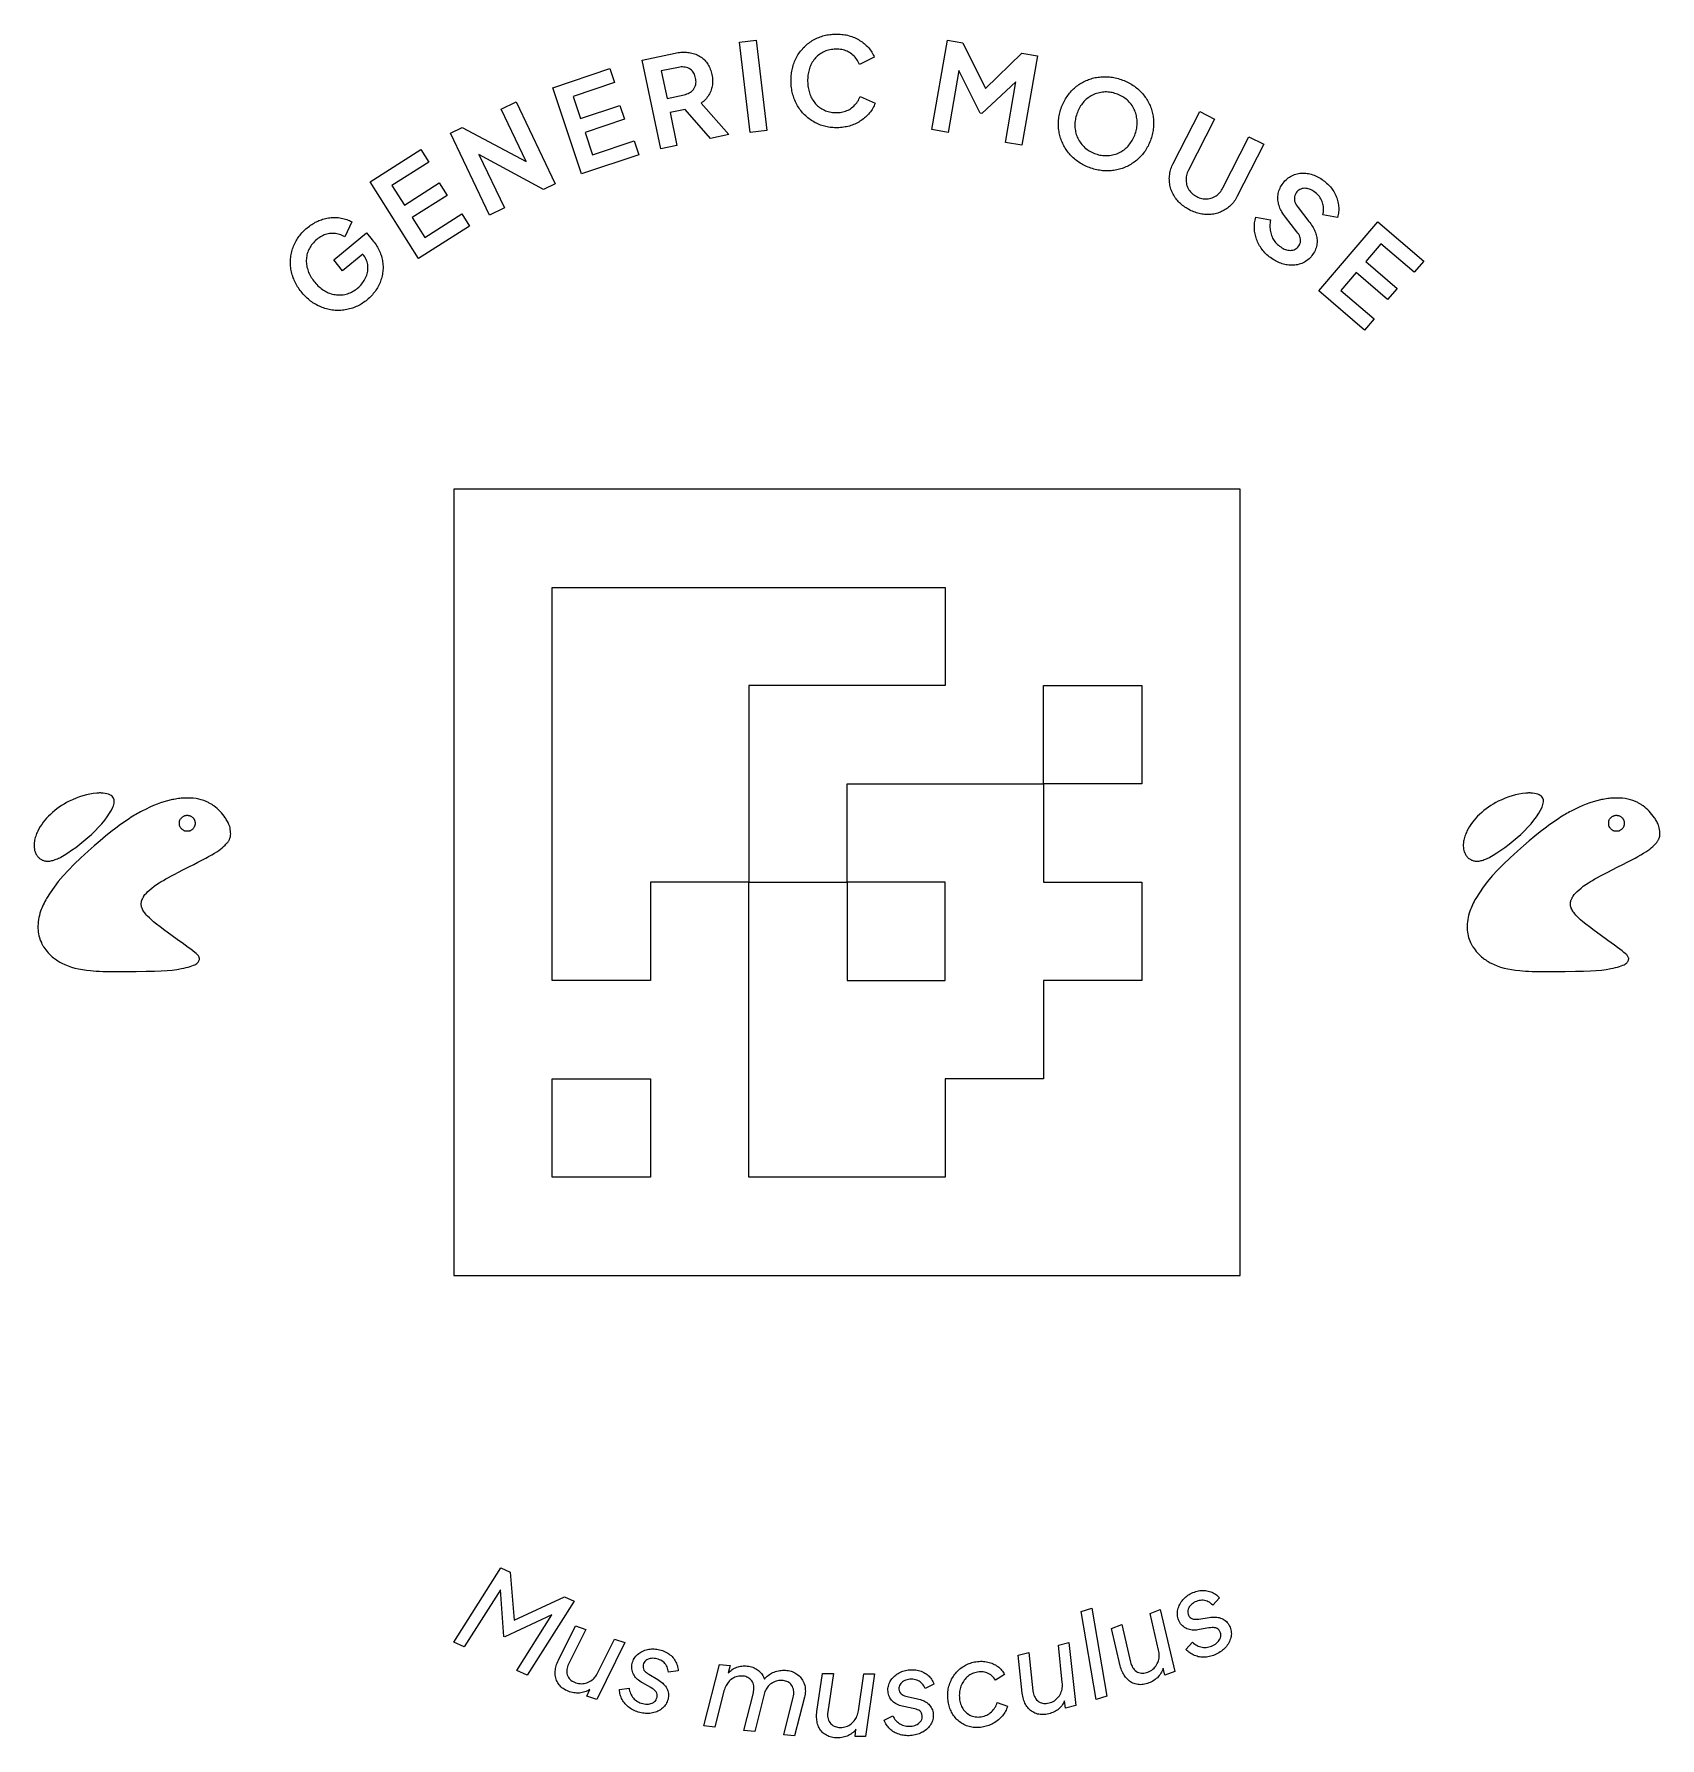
# Model space of a CAD drawing. Extents: x -21.5 to 21.5, y -22.6 to 22.4.
import ezdxf

# ---------------------------------------------------------------- set-up
doc = ezdxf.new("R2010")
doc.units = 0
for name, color, linetype in [('LOGO', 7, 'Continuous'), ('TAG', 7, 'Continuous'), ('TEXT', 7, 'Continuous')]:
    doc.layers.add(name, color=color, linetype=linetype)

msp = doc.modelspace()

# ---------------------------------------------------------------- linework, layer by layer
at = {"layer": 'LOGO'}
for points in [[(-19.844, 2.356), (-19.936, 2.346), (-20.027, 2.33), (-20.118, 2.311), (-20.209, 2.287), (-20.299, 2.257), (-20.39, 2.224), (-20.481, 2.184), (-20.574, 2.141), (-20.642, 2.105), (-20.708, 2.067), (-20.772, 2.028), (-20.834, 1.987), (-20.894, 1.943), (-20.953, 1.897), (-21.012, 1.848), (-21.069, 1.796), (-21.121, 1.745), (-21.17, 1.693), (-21.215, 1.641), (-21.259, 1.586), (-21.299, 1.53), (-21.336, 1.472), (-21.372, 1.411), (-21.405, 1.347), (-21.419, 1.319), (-21.432, 1.287), (-21.445, 1.253), (-21.457, 1.217), (-21.468, 1.182), (-21.478, 1.147), (-21.485, 1.114), (-21.491, 1.084), (-21.497, 1.041), (-21.5, 0.999), (-21.5, 0.957), (-21.497, 0.916), (-21.493, 0.878), (-21.485, 0.841), (-21.475, 0.807), (-21.463, 0.776), (-21.453, 0.757), (-21.442, 0.738), (-21.43, 0.717), (-21.416, 0.698), (-21.403, 0.68), (-21.39, 0.663), (-21.378, 0.65), (-21.367, 0.639), (-21.353, 0.628), (-21.337, 0.618), (-21.32, 0.607), (-21.302, 0.597), (-21.284, 0.588), (-21.266, 0.58), (-21.249, 0.573), (-21.232, 0.568), (-21.21, 0.563), (-21.187, 0.56), (-21.162, 0.558), (-21.135, 0.557), (-21.109, 0.559), (-21.081, 0.561), (-21.055, 0.566), (-21.029, 0.571), (-21.003, 0.578), (-20.975, 0.586), (-20.946, 0.597), (-20.915, 0.609), (-20.884, 0.621), (-20.853, 0.635), (-20.823, 0.649), (-20.796, 0.663), (-20.707, 0.713), (-20.61, 0.774), (-20.507, 0.844), (-20.399, 0.922), (-20.29, 1.005), (-20.182, 1.091), (-20.079, 1.179), (-19.982, 1.265), (-19.884, 1.36), (-19.793, 1.455), (-19.708, 1.549), (-19.632, 1.643), (-19.564, 1.734), (-19.505, 1.823), (-19.456, 1.908), (-19.418, 1.989), (-19.404, 2.024), (-19.393, 2.059), (-19.386, 2.092), (-19.382, 2.123), (-19.381, 2.153), (-19.383, 2.181), (-19.388, 2.205), (-19.397, 2.227), (-19.413, 2.252), (-19.435, 2.274), (-19.463, 2.294), (-19.495, 2.312), (-19.533, 2.327), (-19.574, 2.34), (-19.621, 2.349), (-19.671, 2.356), (-19.696, 2.358), (-19.717, 2.36), (-19.736, 2.362), (-19.754, 2.362), (-19.773, 2.362), (-19.793, 2.36), (-19.816, 2.358)], [(17.956, 2.356), (17.864, 2.346), (17.773, 2.33), (17.682, 2.311), (17.591, 2.287), (17.501, 2.257), (17.41, 2.224), (17.319, 2.184), (17.226, 2.141), (17.158, 2.105), (17.092, 2.067), (17.028, 2.028), (16.966, 1.987), (16.906, 1.943), (16.847, 1.897), (16.788, 1.848), (16.731, 1.796), (16.679, 1.745), (16.63, 1.693), (16.585, 1.641), (16.541, 1.586), (16.501, 1.53), (16.464, 1.472), (16.428, 1.411), (16.395, 1.347), (16.381, 1.319), (16.368, 1.287), (16.355, 1.253), (16.343, 1.217), (16.332, 1.182), (16.322, 1.147), (16.315, 1.114), (16.309, 1.084), (16.303, 1.041), (16.3, 0.999), (16.3, 0.957), (16.303, 0.916), (16.307, 0.878), (16.315, 0.841), (16.325, 0.807), (16.337, 0.776), (16.347, 0.757), (16.358, 0.738), (16.37, 0.717), (16.384, 0.698), (16.397, 0.68), (16.41, 0.663), (16.422, 0.65), (16.433, 0.639), (16.447, 0.628), (16.463, 0.618), (16.48, 0.607), (16.498, 0.597), (16.516, 0.588), (16.534, 0.58), (16.551, 0.573), (16.568, 0.568), (16.59, 0.563), (16.613, 0.56), (16.638, 0.558), (16.665, 0.557), (16.691, 0.559), (16.719, 0.561), (16.745, 0.566), (16.771, 0.571), (16.797, 0.578), (16.825, 0.586), (16.854, 0.597), (16.885, 0.609), (16.916, 0.621), (16.947, 0.635), (16.977, 0.649), (17.004, 0.663), (17.093, 0.713), (17.19, 0.774), (17.293, 0.844), (17.401, 0.922), (17.51, 1.005), (17.618, 1.091), (17.721, 1.179), (17.818, 1.265), (17.916, 1.36), (18.007, 1.455), (18.092, 1.549), (18.168, 1.643), (18.236, 1.734), (18.295, 1.823), (18.344, 1.908), (18.382, 1.989), (18.396, 2.024), (18.407, 2.059), (18.414, 2.092), (18.418, 2.123), (18.419, 2.153), (18.417, 2.181), (18.412, 2.205), (18.403, 2.227), (18.387, 2.252), (18.365, 2.274), (18.337, 2.294), (18.305, 2.312), (18.267, 2.327), (18.226, 2.34), (18.179, 2.349), (18.129, 2.356), (18.104, 2.358), (18.083, 2.36), (18.064, 2.362), (18.046, 2.362), (18.027, 2.362), (18.007, 2.36), (17.984, 2.358)], [(-17.582, 2.225), (-17.61, 2.222), (-17.643, 2.219), (-17.681, 2.213), (-17.722, 2.207), (-17.763, 2.2), (-17.804, 2.193), (-17.841, 2.186), (-17.872, 2.179), (-17.97, 2.155), (-18.064, 2.129), (-18.156, 2.099), (-18.248, 2.066), (-18.342, 2.027), (-18.439, 1.985), (-18.54, 1.936), (-18.646, 1.882), (-18.689, 1.859), (-18.729, 1.837), (-18.767, 1.816), (-18.805, 1.794), (-18.844, 1.77), (-18.885, 1.746), (-18.929, 1.718), (-18.976, 1.687), (-19.091, 1.611), (-19.211, 1.526), (-19.338, 1.432), (-19.47, 1.329), (-19.61, 1.216), (-19.756, 1.095), (-19.909, 0.964), (-20.069, 0.823), (-20.264, 0.646), (-20.438, 0.48), (-20.594, 0.321), (-20.734, 0.168), (-20.859, 0.019), (-20.973, -0.129), (-21.075, -0.278), (-21.17, -0.429), (-21.191, -0.466), (-21.213, -0.508), (-21.235, -0.552), (-21.256, -0.597), (-21.277, -0.641), (-21.296, -0.685), (-21.312, -0.725), (-21.326, -0.762), (-21.344, -0.819), (-21.36, -0.876), (-21.374, -0.933), (-21.384, -0.989), (-21.391, -1.046), (-21.396, -1.102), (-21.398, -1.157), (-21.397, -1.213), (-21.394, -1.267), (-21.389, -1.318), (-21.381, -1.368), (-21.371, -1.417), (-21.359, -1.464), (-21.344, -1.509), (-21.327, -1.554), (-21.307, -1.598), (-21.3, -1.613), (-21.292, -1.629), (-21.283, -1.646), (-21.275, -1.662), (-21.266, -1.678), (-21.257, -1.692), (-21.25, -1.705), (-21.243, -1.716), (-21.217, -1.754), (-21.189, -1.792), (-21.158, -1.83), (-21.125, -1.868), (-21.09, -1.904), (-21.055, -1.939), (-21.021, -1.971), (-20.986, -2), (-20.963, -2.017), (-20.936, -2.037), (-20.907, -2.057), (-20.876, -2.077), (-20.845, -2.097), (-20.815, -2.114), (-20.787, -2.131), (-20.763, -2.144), (-20.685, -2.18), (-20.601, -2.213), (-20.514, -2.243), (-20.422, -2.269), (-20.324, -2.292), (-20.223, -2.311), (-20.116, -2.327), (-20.005, -2.339), (-19.933, -2.346), (-19.857, -2.351), (-19.774, -2.355), (-19.68, -2.358), (-19.571, -2.36), (-19.445, -2.361), (-19.296, -2.362), (-19.122, -2.362), (-18.802, -2.36), (-18.536, -2.357), (-18.317, -2.353), (-18.135, -2.346), (-17.982, -2.335), (-17.848, -2.323), (-17.724, -2.306), (-17.602, -2.285), (-17.539, -2.273), (-17.479, -2.259), (-17.423, -2.245), (-17.372, -2.229), (-17.325, -2.214), (-17.284, -2.197), (-17.248, -2.181), (-17.219, -2.165), (-17.197, -2.149), (-17.179, -2.134), (-17.162, -2.116), (-17.149, -2.099), (-17.139, -2.08), (-17.131, -2.061), (-17.127, -2.042), (-17.125, -2.022), (-17.126, -2.01), (-17.13, -1.996), (-17.136, -1.98), (-17.145, -1.965), (-17.155, -1.949), (-17.167, -1.933), (-17.18, -1.918), (-17.195, -1.903), (-17.217, -1.884), (-17.252, -1.855), (-17.299, -1.819), (-17.357, -1.775), (-17.425, -1.724), (-17.502, -1.667), (-17.587, -1.604), (-17.68, -1.537), (-17.881, -1.39), (-18.041, -1.273), (-18.166, -1.18), (-18.262, -1.106), (-18.338, -1.046), (-18.398, -0.994), (-18.45, -0.945), (-18.5, -0.895), (-18.527, -0.867), (-18.55, -0.839), (-18.571, -0.813), (-18.59, -0.788), (-18.607, -0.762), (-18.621, -0.738), (-18.634, -0.712), (-18.645, -0.686), (-18.65, -0.672), (-18.655, -0.659), (-18.659, -0.647), (-18.661, -0.636), (-18.662, -0.624), (-18.664, -0.611), (-18.664, -0.595), (-18.664, -0.578), (-18.664, -0.56), (-18.664, -0.545), (-18.663, -0.531), (-18.662, -0.519), (-18.659, -0.508), (-18.656, -0.496), (-18.652, -0.482), (-18.647, -0.468), (-18.642, -0.457), (-18.637, -0.444), (-18.631, -0.432), (-18.624, -0.418), (-18.617, -0.405), (-18.61, -0.392), (-18.603, -0.38), (-18.596, -0.369), (-18.567, -0.328), (-18.531, -0.286), (-18.488, -0.242), (-18.44, -0.198), (-18.386, -0.153), (-18.327, -0.108), (-18.262, -0.063), (-18.192, -0.017), (-18.137, 0.016), (-18.079, 0.05), (-18.017, 0.086), (-17.947, 0.125), (-17.868, 0.167), (-17.78, 0.214), (-17.68, 0.266), (-17.566, 0.324), (-17.411, 0.404), (-17.279, 0.472), (-17.17, 0.527), (-17.081, 0.573), (-17.01, 0.611), (-16.955, 0.639), (-16.913, 0.661), (-16.884, 0.678), (-16.802, 0.725), (-16.731, 0.767), (-16.67, 0.806), (-16.616, 0.841), (-16.569, 0.875), (-16.527, 0.91), (-16.487, 0.945), (-16.448, 0.982), (-16.425, 1.004), (-16.407, 1.023), (-16.391, 1.04), (-16.379, 1.055), (-16.369, 1.069), (-16.36, 1.082), (-16.351, 1.098), (-16.342, 1.116), (-16.336, 1.128), (-16.33, 1.142), (-16.325, 1.155), (-16.32, 1.168), (-16.315, 1.181), (-16.311, 1.192), (-16.308, 1.203), (-16.306, 1.211), (-16.301, 1.241), (-16.3, 1.276), (-16.301, 1.314), (-16.304, 1.354), (-16.31, 1.396), (-16.318, 1.436), (-16.327, 1.474), (-16.339, 1.509), (-16.347, 1.528), (-16.358, 1.552), (-16.371, 1.578), (-16.385, 1.606), (-16.4, 1.634), (-16.416, 1.66), (-16.43, 1.685), (-16.442, 1.704), (-16.477, 1.751), (-16.511, 1.796), (-16.547, 1.838), (-16.584, 1.879), (-16.622, 1.917), (-16.662, 1.953), (-16.703, 1.988), (-16.747, 2.022), (-16.76, 2.031), (-16.776, 2.041), (-16.793, 2.052), (-16.811, 2.064), (-16.83, 2.075), (-16.848, 2.086), (-16.866, 2.095), (-16.884, 2.105), (-16.949, 2.135), (-17.014, 2.162), (-17.08, 2.184), (-17.147, 2.201), (-17.216, 2.214), (-17.289, 2.222), (-17.364, 2.228), (-17.444, 2.228), (-17.467, 2.228), (-17.489, 2.228), (-17.51, 2.228), (-17.53, 2.227), (-17.547, 2.226), (-17.563, 2.226), (-17.574, 2.226)], [(20.218, 2.225), (20.19, 2.222), (20.157, 2.219), (20.119, 2.213), (20.078, 2.207), (20.037, 2.2), (19.996, 2.193), (19.959, 2.186), (19.928, 2.179), (19.83, 2.155), (19.736, 2.129), (19.644, 2.099), (19.552, 2.066), (19.458, 2.027), (19.361, 1.985), (19.26, 1.936), (19.154, 1.882), (19.111, 1.859), (19.071, 1.837), (19.033, 1.816), (18.995, 1.794), (18.956, 1.77), (18.915, 1.746), (18.871, 1.718), (18.824, 1.687), (18.709, 1.611), (18.589, 1.526), (18.462, 1.432), (18.33, 1.329), (18.19, 1.216), (18.044, 1.095), (17.891, 0.964), (17.731, 0.823), (17.536, 0.646), (17.362, 0.48), (17.206, 0.321), (17.066, 0.168), (16.941, 0.019), (16.827, -0.129), (16.725, -0.278), (16.63, -0.429), (16.609, -0.466), (16.587, -0.508), (16.565, -0.552), (16.544, -0.597), (16.523, -0.641), (16.504, -0.685), (16.488, -0.725), (16.474, -0.762), (16.456, -0.819), (16.44, -0.876), (16.426, -0.933), (16.416, -0.989), (16.409, -1.046), (16.404, -1.102), (16.402, -1.157), (16.403, -1.213), (16.406, -1.267), (16.411, -1.318), (16.419, -1.368), (16.429, -1.417), (16.441, -1.464), (16.456, -1.509), (16.473, -1.554), (16.493, -1.598), (16.5, -1.613), (16.508, -1.629), (16.517, -1.646), (16.525, -1.662), (16.534, -1.678), (16.543, -1.692), (16.55, -1.705), (16.557, -1.716), (16.583, -1.754), (16.611, -1.792), (16.642, -1.83), (16.675, -1.868), (16.71, -1.904), (16.745, -1.939), (16.779, -1.971), (16.814, -2), (16.837, -2.017), (16.864, -2.037), (16.893, -2.057), (16.924, -2.077), (16.955, -2.097), (16.985, -2.114), (17.013, -2.131), (17.037, -2.144), (17.115, -2.18), (17.199, -2.213), (17.286, -2.243), (17.378, -2.269), (17.476, -2.292), (17.577, -2.311), (17.684, -2.327), (17.795, -2.339), (17.867, -2.346), (17.943, -2.351), (18.026, -2.355), (18.12, -2.358), (18.229, -2.36), (18.355, -2.361), (18.504, -2.362), (18.678, -2.362), (18.998, -2.36), (19.264, -2.357), (19.483, -2.353), (19.665, -2.346), (19.818, -2.335), (19.952, -2.323), (20.076, -2.306), (20.198, -2.285), (20.261, -2.273), (20.321, -2.259), (20.377, -2.245), (20.428, -2.229), (20.475, -2.214), (20.516, -2.197), (20.552, -2.181), (20.581, -2.165), (20.603, -2.149), (20.621, -2.134), (20.638, -2.116), (20.651, -2.099), (20.661, -2.08), (20.669, -2.061), (20.673, -2.042), (20.675, -2.022), (20.674, -2.01), (20.67, -1.996), (20.664, -1.98), (20.655, -1.965), (20.645, -1.949), (20.633, -1.933), (20.62, -1.918), (20.605, -1.903), (20.583, -1.884), (20.548, -1.855), (20.501, -1.819), (20.443, -1.775), (20.375, -1.724), (20.298, -1.667), (20.213, -1.604), (20.12, -1.537), (19.919, -1.39), (19.759, -1.273), (19.634, -1.18), (19.538, -1.106), (19.462, -1.046), (19.402, -0.994), (19.35, -0.945), (19.3, -0.895), (19.273, -0.867), (19.25, -0.839), (19.229, -0.813), (19.21, -0.788), (19.193, -0.762), (19.179, -0.738), (19.166, -0.712), (19.155, -0.686), (19.15, -0.672), (19.145, -0.659), (19.141, -0.647), (19.139, -0.636), (19.138, -0.624), (19.136, -0.611), (19.136, -0.595), (19.136, -0.578), (19.136, -0.56), (19.136, -0.545), (19.137, -0.531), (19.138, -0.519), (19.141, -0.508), (19.144, -0.496), (19.148, -0.482), (19.153, -0.468), (19.158, -0.457), (19.163, -0.444), (19.169, -0.432), (19.176, -0.418), (19.183, -0.405), (19.19, -0.392), (19.197, -0.38), (19.204, -0.369), (19.233, -0.328), (19.269, -0.286), (19.312, -0.242), (19.36, -0.198), (19.414, -0.153), (19.473, -0.108), (19.538, -0.063), (19.608, -0.017), (19.663, 0.016), (19.721, 0.05), (19.783, 0.086), (19.853, 0.125), (19.932, 0.167), (20.02, 0.214), (20.12, 0.266), (20.234, 0.324), (20.389, 0.404), (20.521, 0.472), (20.63, 0.527), (20.719, 0.573), (20.79, 0.611), (20.845, 0.639), (20.887, 0.661), (20.916, 0.678), (20.998, 0.725), (21.069, 0.767), (21.13, 0.806), (21.184, 0.841), (21.231, 0.875), (21.273, 0.91), (21.313, 0.945), (21.352, 0.982), (21.375, 1.004), (21.393, 1.023), (21.409, 1.04), (21.421, 1.055), (21.431, 1.069), (21.44, 1.082), (21.449, 1.098), (21.458, 1.116), (21.464, 1.128), (21.47, 1.142), (21.475, 1.155), (21.48, 1.168), (21.485, 1.181), (21.489, 1.192), (21.492, 1.203), (21.494, 1.211), (21.499, 1.241), (21.5, 1.276), (21.499, 1.314), (21.496, 1.354), (21.49, 1.396), (21.482, 1.436), (21.473, 1.474), (21.461, 1.509), (21.453, 1.528), (21.442, 1.552), (21.429, 1.578), (21.415, 1.606), (21.4, 1.634), (21.384, 1.66), (21.37, 1.685), (21.358, 1.704), (21.323, 1.751), (21.289, 1.796), (21.253, 1.838), (21.216, 1.879), (21.178, 1.917), (21.138, 1.953), (21.097, 1.988), (21.053, 2.022), (21.04, 2.031), (21.024, 2.041), (21.007, 2.052), (20.989, 2.064), (20.97, 2.075), (20.952, 2.086), (20.934, 2.095), (20.916, 2.105), (20.851, 2.135), (20.786, 2.162), (20.72, 2.184), (20.653, 2.201), (20.584, 2.214), (20.511, 2.222), (20.436, 2.228), (20.356, 2.228), (20.333, 2.228), (20.311, 2.228), (20.29, 2.228), (20.27, 2.227), (20.253, 2.226), (20.237, 2.226), (20.226, 2.226)], [(-17.396, 1.763), (-17.382, 1.758), (-17.367, 1.753), (-17.354, 1.747), (-17.34, 1.74), (-17.328, 1.732), (-17.316, 1.724), (-17.305, 1.714), (-17.295, 1.705), (-17.291, 1.7), (-17.287, 1.695), (-17.282, 1.688), (-17.278, 1.681), (-17.274, 1.672), (-17.268, 1.665), (-17.265, 1.657), (-17.261, 1.648), (-17.256, 1.637), (-17.252, 1.627), (-17.249, 1.617), (-17.246, 1.608), (-17.245, 1.598), (-17.244, 1.586), (-17.244, 1.573), (-17.244, 1.558), (-17.244, 1.542), (-17.244, 1.529), (-17.246, 1.518), (-17.247, 1.507), (-17.25, 1.498), (-17.253, 1.488), (-17.258, 1.477), (-17.264, 1.465), (-17.272, 1.449), (-17.282, 1.434), (-17.293, 1.42), (-17.305, 1.407), (-17.317, 1.395), (-17.332, 1.384), (-17.347, 1.373), (-17.363, 1.364), (-17.371, 1.36), (-17.378, 1.357), (-17.387, 1.354), (-17.395, 1.352), (-17.406, 1.351), (-17.417, 1.35), (-17.432, 1.35), (-17.449, 1.35), (-17.466, 1.35), (-17.481, 1.35), (-17.493, 1.351), (-17.503, 1.352), (-17.512, 1.354), (-17.521, 1.357), (-17.528, 1.361), (-17.536, 1.364), (-17.552, 1.374), (-17.568, 1.384), (-17.582, 1.396), (-17.596, 1.409), (-17.608, 1.423), (-17.62, 1.437), (-17.629, 1.451), (-17.637, 1.467), (-17.643, 1.478), (-17.647, 1.487), (-17.65, 1.497), (-17.652, 1.507), (-17.654, 1.517), (-17.655, 1.53), (-17.655, 1.545), (-17.655, 1.563), (-17.655, 1.58), (-17.655, 1.594), (-17.654, 1.606), (-17.653, 1.617), (-17.651, 1.625), (-17.648, 1.634), (-17.645, 1.642), (-17.641, 1.65), (-17.633, 1.664), (-17.624, 1.676), (-17.614, 1.69), (-17.604, 1.702), (-17.592, 1.714), (-17.581, 1.725), (-17.57, 1.733), (-17.559, 1.741), (-17.549, 1.747), (-17.536, 1.752), (-17.523, 1.758), (-17.509, 1.762), (-17.495, 1.766), (-17.481, 1.769), (-17.467, 1.771), (-17.455, 1.772), (-17.449, 1.772), (-17.443, 1.771), (-17.436, 1.77), (-17.429, 1.769), (-17.42, 1.768), (-17.412, 1.766), (-17.404, 1.765)], [(20.404, 1.763), (20.418, 1.758), (20.433, 1.753), (20.446, 1.747), (20.46, 1.74), (20.472, 1.732), (20.484, 1.724), (20.495, 1.714), (20.505, 1.705), (20.509, 1.7), (20.513, 1.695), (20.518, 1.688), (20.522, 1.681), (20.526, 1.672), (20.532, 1.665), (20.535, 1.657), (20.539, 1.648), (20.544, 1.637), (20.548, 1.627), (20.551, 1.617), (20.554, 1.608), (20.555, 1.598), (20.556, 1.586), (20.556, 1.573), (20.556, 1.558), (20.556, 1.542), (20.556, 1.529), (20.554, 1.518), (20.553, 1.507), (20.55, 1.498), (20.547, 1.488), (20.542, 1.477), (20.536, 1.465), (20.528, 1.449), (20.518, 1.434), (20.507, 1.42), (20.495, 1.407), (20.483, 1.395), (20.468, 1.384), (20.453, 1.373), (20.437, 1.364), (20.429, 1.36), (20.422, 1.357), (20.413, 1.354), (20.405, 1.352), (20.394, 1.351), (20.383, 1.35), (20.368, 1.35), (20.351, 1.35), (20.334, 1.35), (20.319, 1.35), (20.307, 1.351), (20.297, 1.352), (20.288, 1.354), (20.279, 1.357), (20.272, 1.361), (20.264, 1.364), (20.248, 1.374), (20.232, 1.384), (20.218, 1.396), (20.204, 1.409), (20.192, 1.423), (20.18, 1.437), (20.171, 1.451), (20.163, 1.467), (20.157, 1.478), (20.153, 1.487), (20.15, 1.497), (20.148, 1.507), (20.146, 1.517), (20.145, 1.53), (20.145, 1.545), (20.145, 1.563), (20.145, 1.58), (20.145, 1.594), (20.146, 1.606), (20.147, 1.617), (20.149, 1.625), (20.152, 1.634), (20.155, 1.642), (20.159, 1.65), (20.167, 1.664), (20.176, 1.676), (20.186, 1.69), (20.196, 1.702), (20.208, 1.714), (20.219, 1.725), (20.23, 1.733), (20.241, 1.741), (20.251, 1.747), (20.264, 1.752), (20.277, 1.758), (20.291, 1.762), (20.305, 1.766), (20.319, 1.769), (20.333, 1.771), (20.345, 1.772), (20.351, 1.772), (20.357, 1.771), (20.364, 1.77), (20.371, 1.769), (20.38, 1.768), (20.388, 1.766), (20.396, 1.765)]]:
    msp.add_lwpolyline(points, close=True, dxfattribs=at)
at = {"layer": 'TAG'}
for points in [[(-10.4, 10.4), (-10.4, -10.4), (10.4, -10.4), (10.4, 10.4)], [(-7.8, 7.8), (2.6, 7.8), (2.6, 5.2), (-2.6, 5.2), (-2.6, 0), (0, 0), (0, 2.6), (5.2, 2.6), (5.2, 5.2), (7.8, 5.2), (7.8, 2.6), (5.2, 2.6), (5.2, 0), (7.8, 0), (7.8, -2.6), (5.2, -2.6), (5.2, -5.2), (2.6, -5.2), (2.6, -7.8), (-2.6, -7.8), (-2.6, 0), (-5.2, 0), (-5.2, -2.6), (-7.8, -2.6)], [(0, 0), (0, -2.6), (2.6, -2.6), (2.6, 0)], [(-7.8, -5.2), (-5.2, -5.2), (-5.2, -7.8), (-7.8, -7.8)]]:
    msp.add_lwpolyline(points, close=True, dxfattribs=at)
at = {"layer": 'TEXT'}
for points in [[(-2.559, 19.837), (-2.84, 22.22), (-2.404, 22.272), (-2.123, 19.888)], [(-0.257, 19.96), (-0.296, 19.96), (-0.335, 19.961), (-0.374, 19.963), (-0.412, 19.966), (-0.449, 19.97), (-0.486, 19.976), (-0.523, 19.982), (-0.559, 19.99), (-0.595, 19.998), (-0.631, 20.008), (-0.666, 20.019), (-0.7, 20.031), (-0.734, 20.044), (-0.771, 20.06), (-0.806, 20.076), (-0.841, 20.093), (-0.875, 20.112), (-0.908, 20.131), (-0.941, 20.152), (-0.973, 20.174), (-1.004, 20.196), (-1.034, 20.22), (-1.063, 20.245), (-1.092, 20.27), (-1.12, 20.297), (-1.147, 20.325), (-1.173, 20.354), (-1.198, 20.383), (-1.222, 20.413), (-1.245, 20.444), (-1.268, 20.476), (-1.289, 20.509), (-1.309, 20.543), (-1.328, 20.577), (-1.346, 20.612), (-1.364, 20.648), (-1.38, 20.685), (-1.394, 20.72), (-1.407, 20.755), (-1.419, 20.791), (-1.43, 20.827), (-1.44, 20.864), (-1.448, 20.901), (-1.456, 20.939), (-1.463, 20.977), (-1.468, 21.016), (-1.473, 21.056), (-1.476, 21.096), (-1.478, 21.136), (-1.48, 21.177), (-1.48, 21.218), (-1.479, 21.259), (-1.477, 21.299), (-1.474, 21.338), (-1.47, 21.377), (-1.465, 21.416), (-1.459, 21.454), (-1.452, 21.492), (-1.443, 21.529), (-1.434, 21.566), (-1.424, 21.602), (-1.412, 21.638), (-1.4, 21.674), (-1.385, 21.711), (-1.369, 21.748), (-1.352, 21.784), (-1.335, 21.819), (-1.316, 21.854), (-1.296, 21.887), (-1.275, 21.92), (-1.253, 21.952), (-1.23, 21.983), (-1.206, 22.013), (-1.181, 22.042), (-1.155, 22.071), (-1.128, 22.099), (-1.101, 22.126), (-1.072, 22.151), (-1.043, 22.176), (-1.013, 22.199), (-0.982, 22.222), (-0.95, 22.244), (-0.917, 22.264), (-0.884, 22.284), (-0.85, 22.302), (-0.815, 22.32), (-0.779, 22.336), (-0.745, 22.35), (-0.711, 22.364), (-0.677, 22.376), (-0.642, 22.387), (-0.606, 22.397), (-0.57, 22.405), (-0.533, 22.413), (-0.496, 22.42), (-0.458, 22.425), (-0.42, 22.43), (-0.382, 22.433), (-0.343, 22.436), (-0.303, 22.437), (-0.26, 22.437), (-0.219, 22.436), (-0.178, 22.434), (-0.137, 22.43), (-0.098, 22.426), (-0.059, 22.42), (-0.02, 22.413), (0.017, 22.404), (0.054, 22.395), (0.09, 22.384), (0.125, 22.372), (0.16, 22.358), (0.197, 22.343), (0.233, 22.326), (0.268, 22.309), (0.302, 22.29), (0.335, 22.271), (0.367, 22.251), (0.398, 22.229), (0.428, 22.207), (0.456, 22.184), (0.484, 22.16), (0.511, 22.135), (0.539, 22.107), (0.566, 22.078), (0.591, 22.048), (0.614, 22.018), (0.636, 21.987), (0.656, 21.956), (0.674, 21.924), (0.691, 21.892), (0.706, 21.859), (0.719, 21.825), (0.331, 21.632), (0.316, 21.667), (0.299, 21.702), (0.28, 21.735), (0.259, 21.766), (0.237, 21.797), (0.212, 21.826), (0.186, 21.853), (0.158, 21.879), (0.128, 21.904), (0.096, 21.928), (0.066, 21.948), (0.035, 21.966), (0.003, 21.982), (-0.031, 21.996), (-0.066, 22.008), (-0.101, 22.018), (-0.138, 22.026), (-0.176, 22.032), (-0.215, 22.036), (-0.254, 22.038), (-0.296, 22.038), (-0.336, 22.037), (-0.376, 22.033), (-0.414, 22.028), (-0.452, 22.021), (-0.489, 22.013), (-0.525, 22.002), (-0.56, 21.99), (-0.594, 21.977), (-0.628, 21.961), (-0.66, 21.944), (-0.691, 21.925), (-0.722, 21.904), (-0.751, 21.882), (-0.778, 21.859), (-0.805, 21.834), (-0.83, 21.809), (-0.854, 21.781), (-0.876, 21.753), (-0.898, 21.723), (-0.918, 21.692), (-0.936, 21.66), (-0.954, 21.626), (-0.968, 21.594), (-0.982, 21.561), (-0.994, 21.527), (-1.004, 21.493), (-1.013, 21.457), (-1.021, 21.421), (-1.028, 21.384), (-1.033, 21.346), (-1.037, 21.307), (-1.04, 21.267), (-1.041, 21.227), (-1.041, 21.185), (-1.039, 21.144), (-1.037, 21.103), (-1.033, 21.064), (-1.027, 21.025), (-1.021, 20.987), (-1.013, 20.95), (-1.003, 20.914), (-0.993, 20.879), (-0.981, 20.845), (-0.968, 20.812), (-0.953, 20.779), (-0.937, 20.747), (-0.919, 20.714), (-0.899, 20.682), (-0.878, 20.651), (-0.855, 20.622), (-0.832, 20.594), (-0.807, 20.568), (-0.781, 20.543), (-0.754, 20.519), (-0.725, 20.497), (-0.695, 20.476), (-0.664, 20.457), (-0.632, 20.439), (-0.599, 20.423), (-0.565, 20.409), (-0.531, 20.397), (-0.495, 20.386), (-0.459, 20.377), (-0.422, 20.37), (-0.384, 20.364), (-0.345, 20.361), (-0.305, 20.359), (-0.264, 20.359), (-0.223, 20.36), (-0.184, 20.364), (-0.145, 20.37), (-0.107, 20.377), (-0.071, 20.386), (-0.036, 20.398), (-0.002, 20.411), (0.031, 20.426), (0.063, 20.443), (0.094, 20.462), (0.123, 20.483), (0.154, 20.508), (0.183, 20.534), (0.21, 20.561), (0.235, 20.589), (0.259, 20.619), (0.28, 20.65), (0.3, 20.682), (0.317, 20.716), (0.333, 20.751), (0.347, 20.787), (0.742, 20.608), (0.73, 20.574), (0.716, 20.541), (0.7, 20.508), (0.683, 20.476), (0.664, 20.444), (0.644, 20.412), (0.621, 20.381), (0.598, 20.351), (0.572, 20.321), (0.545, 20.292), (0.519, 20.266), (0.492, 20.241), (0.464, 20.217), (0.435, 20.193), (0.405, 20.171), (0.374, 20.149), (0.342, 20.129), (0.309, 20.109), (0.274, 20.09), (0.239, 20.072), (0.203, 20.056), (0.169, 20.041), (0.134, 20.028), (0.098, 20.016), (0.062, 20.005), (0.024, 19.995), (-0.014, 19.986), (-0.052, 19.979), (-0.092, 19.973), (-0.132, 19.968), (-0.173, 19.964), (-0.215, 19.961)], [(2.242, 19.91), (2.654, 22.275), (3.067, 22.203), (3.665, 21), (4.622, 21.932), (5.034, 21.86), (4.623, 19.496), (4.188, 19.572), (4.468, 21.178), (3.569, 20.334), (3.518, 20.342), (2.959, 21.47), (2.674, 19.835)], [(-4.926, 19.402), (-5.419, 21.75), (-4.546, 21.934), (-4.506, 21.942), (-4.467, 21.948), (-4.429, 21.953), (-4.391, 21.957), (-4.353, 21.959), (-4.316, 21.96), (-4.279, 21.959), (-4.243, 21.957), (-4.208, 21.954), (-4.172, 21.95), (-4.138, 21.944), (-4.104, 21.936), (-4.068, 21.927), (-4.032, 21.916), (-3.998, 21.903), (-3.965, 21.889), (-3.933, 21.873), (-3.902, 21.855), (-3.872, 21.836), (-3.843, 21.816), (-3.815, 21.794), (-3.788, 21.77), (-3.762, 21.745), (-3.74, 21.72), (-3.719, 21.694), (-3.699, 21.667), (-3.68, 21.639), (-3.662, 21.609), (-3.646, 21.578), (-3.631, 21.545), (-3.617, 21.512), (-3.604, 21.477), (-3.593, 21.441), (-3.583, 21.403), (-3.574, 21.365), (-3.566, 21.324), (-3.561, 21.285), (-3.557, 21.246), (-3.554, 21.208), (-3.554, 21.171), (-3.556, 21.134), (-3.559, 21.098), (-3.564, 21.062), (-3.571, 21.028), (-3.58, 20.994), (-3.59, 20.96), (-3.602, 20.927), (-3.618, 20.893), (-3.634, 20.859), (-3.653, 20.827), (-3.673, 20.795), (-3.695, 20.765), (-3.718, 20.737), (-3.743, 20.709), (-3.77, 20.682), (-3.798, 20.657), (-3.828, 20.633), (-3.86, 20.61), (-3.123, 19.78), (-3.608, 19.679), (-4.276, 20.444), (-4.679, 20.359), (-4.497, 19.492)], [(-7.023, 18.74), (-7.783, 21.017), (-6.269, 21.523), (-6.146, 21.156), (-7.245, 20.789), (-7.049, 20.204), (-6.012, 20.55), (-5.889, 20.184), (-6.927, 19.837), (-6.73, 19.246), (-5.631, 19.613), (-5.509, 19.246)], [(-4.759, 20.737), (-4.308, 20.832), (-4.27, 20.841), (-4.235, 20.852), (-4.202, 20.866), (-4.171, 20.882), (-4.142, 20.9), (-4.116, 20.92), (-4.088, 20.946), (-4.063, 20.975), (-4.042, 21.006), (-4.024, 21.04), (-4.01, 21.075), (-4.002, 21.106), (-3.996, 21.138), (-3.993, 21.171), (-3.994, 21.205), (-3.997, 21.239), (-4.003, 21.274), (-4.012, 21.31), (-4.023, 21.344), (-4.036, 21.375), (-4.052, 21.404), (-4.07, 21.431), (-4.09, 21.455), (-4.117, 21.482), (-4.146, 21.505), (-4.178, 21.524), (-4.212, 21.541), (-4.249, 21.554), (-4.281, 21.561), (-4.315, 21.566), (-4.349, 21.568), (-4.385, 21.567), (-4.422, 21.564), (-4.46, 21.557), (-4.911, 21.462)], [(6.45, 18.891), (6.412, 18.904), (6.374, 18.919), (6.337, 18.934), (6.302, 18.951), (6.266, 18.968), (6.232, 18.986), (6.198, 19.005), (6.165, 19.025), (6.133, 19.046), (6.102, 19.068), (6.071, 19.09), (6.042, 19.114), (6.013, 19.138), (5.984, 19.163), (5.957, 19.189), (5.931, 19.216), (5.906, 19.243), (5.881, 19.27), (5.858, 19.299), (5.835, 19.328), (5.814, 19.357), (5.793, 19.387), (5.773, 19.418), (5.754, 19.45), (5.737, 19.482), (5.72, 19.514), (5.704, 19.547), (5.689, 19.581), (5.675, 19.615), (5.662, 19.649), (5.651, 19.684), (5.64, 19.719), (5.631, 19.754), (5.622, 19.79), (5.615, 19.826), (5.608, 19.862), (5.603, 19.899), (5.598, 19.936), (5.595, 19.973), (5.593, 20.011), (5.592, 20.049), (5.593, 20.087), (5.594, 20.125), (5.597, 20.163), (5.601, 20.201), (5.606, 20.239), (5.613, 20.277), (5.62, 20.316), (5.629, 20.354), (5.639, 20.392), (5.651, 20.431), (5.663, 20.47), (5.677, 20.508), (5.692, 20.545), (5.707, 20.582), (5.724, 20.618), (5.741, 20.653), (5.759, 20.687), (5.778, 20.721), (5.798, 20.753), (5.819, 20.785), (5.841, 20.816), (5.864, 20.846), (5.887, 20.876), (5.912, 20.904), (5.937, 20.932), (5.963, 20.959), (5.99, 20.985), (6.017, 21.01), (6.045, 21.034), (6.073, 21.056), (6.102, 21.079), (6.132, 21.1), (6.162, 21.12), (6.193, 21.139), (6.225, 21.157), (6.257, 21.174), (6.29, 21.191), (6.323, 21.206), (6.357, 21.22), (6.391, 21.234), (6.425, 21.246), (6.46, 21.257), (6.495, 21.267), (6.53, 21.276), (6.566, 21.284), (6.602, 21.291), (6.639, 21.297), (6.676, 21.301), (6.713, 21.305), (6.751, 21.308), (6.789, 21.309), (6.827, 21.31), (6.865, 21.309), (6.903, 21.307), (6.941, 21.304), (6.98, 21.299), (7.018, 21.294), (7.056, 21.287), (7.095, 21.279), (7.134, 21.27), (7.173, 21.259), (7.212, 21.248), (7.251, 21.235), (7.289, 21.221), (7.327, 21.206), (7.364, 21.191), (7.4, 21.174), (7.436, 21.157), (7.47, 21.139), (7.504, 21.12), (7.537, 21.1), (7.569, 21.079), (7.601, 21.057), (7.632, 21.034), (7.661, 21.011), (7.69, 20.986), (7.719, 20.961), (7.746, 20.935), (7.772, 20.909), (7.797, 20.882), (7.822, 20.854), (7.845, 20.826), (7.868, 20.797), (7.889, 20.768), (7.91, 20.738), (7.93, 20.707), (7.949, 20.676), (7.967, 20.644), (7.984, 20.611), (8, 20.578), (8.014, 20.545), (8.028, 20.511), (8.041, 20.477), (8.053, 20.443), (8.063, 20.408), (8.073, 20.373), (8.081, 20.337), (8.089, 20.302), (8.095, 20.265), (8.1, 20.229), (8.104, 20.192), (8.107, 20.154), (8.109, 20.117), (8.11, 20.079), (8.11, 20.041), (8.108, 20.003), (8.105, 19.966), (8.101, 19.927), (8.096, 19.889), (8.089, 19.851), (8.081, 19.813), (8.072, 19.774), (8.062, 19.736), (8.051, 19.697), (8.038, 19.659), (8.025, 19.621), (8.01, 19.583), (7.995, 19.546), (7.978, 19.511), (7.961, 19.475), (7.942, 19.441), (7.923, 19.408), (7.903, 19.375), (7.882, 19.343), (7.86, 19.313), (7.837, 19.282), (7.813, 19.253), (7.789, 19.224), (7.763, 19.197), (7.737, 19.17), (7.71, 19.144), (7.683, 19.119), (7.655, 19.095), (7.627, 19.072), (7.597, 19.05), (7.568, 19.029), (7.537, 19.009), (7.506, 18.99), (7.475, 18.971), (7.442, 18.954), (7.409, 18.937), (7.376, 18.922), (7.342, 18.907), (7.308, 18.894), (7.274, 18.882), (7.239, 18.871), (7.204, 18.86), (7.168, 18.851), (7.133, 18.843), (7.096, 18.836), (7.06, 18.83), (7.023, 18.825), (6.985, 18.822), (6.948, 18.819), (6.91, 18.817), (6.872, 18.817), (6.834, 18.818), (6.796, 18.82), (6.758, 18.823), (6.719, 18.827), (6.681, 18.833), (6.643, 18.839), (6.604, 18.847), (6.566, 18.856), (6.527, 18.866), (6.489, 18.878)], [(6.579, 19.268), (6.616, 19.256), (6.652, 19.246), (6.689, 19.238), (6.725, 19.231), (6.762, 19.226), (6.798, 19.223), (6.834, 19.221), (6.87, 19.221), (6.906, 19.223), (6.945, 19.226), (6.985, 19.232), (7.023, 19.24), (7.061, 19.249), (7.099, 19.26), (7.136, 19.273), (7.172, 19.288), (7.208, 19.305), (7.239, 19.322), (7.269, 19.34), (7.299, 19.359), (7.327, 19.379), (7.355, 19.401), (7.382, 19.425), (7.407, 19.449), (7.433, 19.475), (7.457, 19.502), (7.48, 19.531), (7.502, 19.561), (7.523, 19.592), (7.543, 19.624), (7.561, 19.657), (7.578, 19.691), (7.594, 19.726), (7.609, 19.763), (7.623, 19.801), (7.635, 19.839), (7.646, 19.876), (7.655, 19.914), (7.662, 19.952), (7.667, 19.989), (7.671, 20.026), (7.674, 20.063), (7.674, 20.1), (7.673, 20.136), (7.671, 20.172), (7.667, 20.208), (7.661, 20.243), (7.654, 20.278), (7.646, 20.312), (7.636, 20.346), (7.624, 20.379), (7.611, 20.412), (7.597, 20.444), (7.579, 20.48), (7.559, 20.514), (7.538, 20.547), (7.516, 20.579), (7.491, 20.61), (7.465, 20.639), (7.438, 20.668), (7.408, 20.695), (7.381, 20.718), (7.352, 20.739), (7.323, 20.76), (7.292, 20.779), (7.26, 20.797), (7.227, 20.814), (7.193, 20.83), (7.158, 20.844), (7.122, 20.858), (7.085, 20.869), (7.048, 20.88), (7.012, 20.888), (6.975, 20.895), (6.939, 20.9), (6.903, 20.903), (6.867, 20.905), (6.831, 20.905), (6.795, 20.904), (6.756, 20.9), (6.717, 20.895), (6.678, 20.887), (6.64, 20.878), (6.602, 20.867), (6.565, 20.854), (6.529, 20.838), (6.493, 20.821), (6.462, 20.805), (6.432, 20.787), (6.402, 20.767), (6.374, 20.747), (6.346, 20.725), (6.319, 20.702), (6.293, 20.677), (6.268, 20.651), (6.244, 20.624), (6.221, 20.596), (6.199, 20.566), (6.178, 20.536), (6.159, 20.504), (6.14, 20.471), (6.123, 20.437), (6.107, 20.402), (6.092, 20.365), (6.079, 20.328), (6.067, 20.29), (6.056, 20.252), (6.047, 20.214), (6.04, 20.176), (6.034, 20.139), (6.03, 20.101), (6.028, 20.064), (6.027, 20.027), (6.028, 19.99), (6.03, 19.954), (6.034, 19.918), (6.04, 19.883), (6.047, 19.848), (6.055, 19.814), (6.065, 19.78), (6.077, 19.747), (6.09, 19.714), (6.104, 19.682), (6.122, 19.647), (6.142, 19.613), (6.163, 19.58), (6.186, 19.548), (6.21, 19.517), (6.236, 19.488), (6.264, 19.459), (6.293, 19.432), (6.32, 19.408), (6.349, 19.386), (6.378, 19.366), (6.409, 19.346), (6.441, 19.328), (6.474, 19.311), (6.508, 19.295), (6.543, 19.281)], [(-9.456, 17.65), (-10.486, 19.817), (-10.178, 19.964), (-8.484, 19.064), (-9.145, 20.455), (-8.749, 20.643), (-7.719, 18.476), (-8.03, 18.328), (-9.734, 19.255), (-9.06, 17.838)], [(9.068, 17.783), (9.034, 17.801), (9, 17.82), (8.968, 17.84), (8.936, 17.861), (8.906, 17.882), (8.877, 17.904), (8.849, 17.927), (8.822, 17.951), (8.796, 17.975), (8.771, 18), (8.748, 18.026), (8.725, 18.053), (8.704, 18.081), (8.683, 18.109), (8.663, 18.14), (8.643, 18.172), (8.626, 18.204), (8.609, 18.236), (8.594, 18.269), (8.581, 18.302), (8.569, 18.336), (8.558, 18.37), (8.549, 18.404), (8.542, 18.439), (8.536, 18.474), (8.531, 18.51), (8.527, 18.546), (8.526, 18.582), (8.525, 18.618), (8.527, 18.654), (8.53, 18.69), (8.534, 18.726), (8.54, 18.762), (8.548, 18.798), (8.557, 18.833), (8.568, 18.869), (8.581, 18.905), (8.595, 18.94), (8.61, 18.975), (8.628, 19.011), (9.329, 20.387), (9.72, 20.187), (9.03, 18.833), (9.014, 18.8), (9, 18.766), (8.989, 18.733), (8.98, 18.699), (8.973, 18.665), (8.969, 18.632), (8.967, 18.598), (8.967, 18.564), (8.969, 18.526), (8.975, 18.489), (8.983, 18.452), (8.995, 18.417), (9.008, 18.383), (9.025, 18.349), (9.044, 18.317), (9.064, 18.29), (9.085, 18.264), (9.107, 18.239), (9.132, 18.216), (9.159, 18.195), (9.187, 18.174), (9.217, 18.155), (9.249, 18.138), (9.283, 18.122), (9.316, 18.108), (9.35, 18.097), (9.383, 18.088), (9.416, 18.082), (9.449, 18.078), (9.482, 18.076), (9.515, 18.077), (9.553, 18.08), (9.589, 18.086), (9.625, 18.095), (9.66, 18.107), (9.694, 18.122), (9.728, 18.139), (9.76, 18.159), (9.788, 18.179), (9.814, 18.201), (9.838, 18.224), (9.862, 18.249), (9.884, 18.276), (9.904, 18.305), (9.923, 18.336), (9.941, 18.368), (10.632, 19.723), (11.023, 19.523), (10.321, 18.147), (10.302, 18.113), (10.283, 18.079), (10.262, 18.047), (10.241, 18.016), (10.218, 17.986), (10.195, 17.958), (10.171, 17.931), (10.145, 17.905), (10.119, 17.88), (10.091, 17.856), (10.063, 17.834), (10.034, 17.813), (10.003, 17.793), (9.972, 17.775), (9.941, 17.758), (9.908, 17.742), (9.876, 17.728), (9.843, 17.715), (9.809, 17.703), (9.775, 17.693), (9.74, 17.685), (9.705, 17.677), (9.669, 17.672), (9.633, 17.667), (9.596, 17.664), (9.559, 17.663), (9.524, 17.662), (9.489, 17.664), (9.454, 17.666), (9.419, 17.67), (9.384, 17.675), (9.349, 17.682), (9.314, 17.69), (9.279, 17.699), (9.244, 17.71), (9.209, 17.722), (9.174, 17.735), (9.139, 17.749), (9.103, 17.765)], [(-11.33, 16.498), (-12.615, 18.524), (-11.267, 19.38), (-11.06, 19.053), (-12.038, 18.433), (-11.707, 17.912), (-10.784, 18.498), (-10.576, 18.171), (-11.5, 17.586), (-11.166, 17.059), (-10.188, 17.68), (-9.981, 17.353)], [(11.234, 16.5), (11.201, 16.524), (11.168, 16.548), (11.137, 16.573), (11.107, 16.599), (11.079, 16.626), (11.051, 16.654), (11.025, 16.682), (11, 16.712), (10.976, 16.742), (10.953, 16.773), (10.932, 16.806), (10.912, 16.838), (10.893, 16.871), (10.875, 16.905), (10.859, 16.939), (10.845, 16.973), (10.831, 17.008), (10.819, 17.043), (10.809, 17.078), (10.8, 17.114), (10.792, 17.15), (10.786, 17.187), (10.781, 17.224), (10.777, 17.261), (10.775, 17.297), (10.774, 17.334), (10.775, 17.371), (10.777, 17.408), (10.781, 17.445), (10.786, 17.481), (10.793, 17.518), (10.801, 17.555), (10.81, 17.592), (11.202, 17.519), (11.195, 17.479), (11.19, 17.439), (11.186, 17.4), (11.185, 17.362), (11.186, 17.324), (11.188, 17.287), (11.192, 17.25), (11.199, 17.214), (11.207, 17.178), (11.217, 17.143), (11.229, 17.108), (11.242, 17.075), (11.257, 17.042), (11.274, 17.011), (11.293, 16.981), (11.313, 16.952), (11.335, 16.925), (11.359, 16.898), (11.384, 16.873), (11.411, 16.849), (11.439, 16.826), (11.47, 16.805), (11.502, 16.784), (11.533, 16.766), (11.564, 16.751), (11.595, 16.739), (11.626, 16.729), (11.657, 16.722), (11.692, 16.717), (11.727, 16.715), (11.76, 16.717), (11.792, 16.723), (11.823, 16.732), (11.852, 16.744), (11.879, 16.761), (11.904, 16.781), (11.927, 16.804), (11.948, 16.832), (11.966, 16.861), (11.98, 16.891), (11.99, 16.921), (11.996, 16.951), (11.997, 16.982), (11.995, 17.012), (11.988, 17.044), (11.978, 17.075), (11.964, 17.108), (11.946, 17.141), (11.924, 17.174), (11.898, 17.209), (11.6, 17.59), (11.573, 17.625), (11.548, 17.66), (11.525, 17.695), (11.504, 17.731), (11.484, 17.766), (11.467, 17.8), (11.451, 17.835), (11.438, 17.87), (11.426, 17.905), (11.416, 17.939), (11.408, 17.974), (11.402, 18.008), (11.398, 18.043), (11.395, 18.08), (11.395, 18.116), (11.396, 18.153), (11.4, 18.188), (11.406, 18.224), (11.415, 18.259), (11.425, 18.294), (11.437, 18.328), (11.452, 18.362), (11.469, 18.396), (11.488, 18.429), (11.509, 18.462), (11.533, 18.495), (11.558, 18.526), (11.584, 18.556), (11.611, 18.583), (11.639, 18.609), (11.669, 18.632), (11.699, 18.654), (11.731, 18.673), (11.764, 18.691), (11.798, 18.706), (11.832, 18.72), (11.868, 18.732), (11.904, 18.741), (11.94, 18.749), (11.977, 18.754), (12.015, 18.758), (12.053, 18.759), (12.092, 18.758), (12.131, 18.756), (12.171, 18.751), (12.207, 18.745), (12.243, 18.737), (12.28, 18.728), (12.316, 18.716), (12.352, 18.703), (12.388, 18.689), (12.423, 18.673), (12.459, 18.654), (12.495, 18.635), (12.53, 18.613), (12.566, 18.59), (12.598, 18.568), (12.628, 18.545), (12.658, 18.521), (12.686, 18.497), (12.713, 18.471), (12.739, 18.445), (12.764, 18.419), (12.788, 18.392), (12.81, 18.364), (12.832, 18.335), (12.852, 18.305), (12.873, 18.272), (12.892, 18.239), (12.91, 18.205), (12.926, 18.171), (12.941, 18.137), (12.954, 18.102), (12.966, 18.066), (12.976, 18.031), (12.985, 17.995), (12.992, 17.958), (12.998, 17.921), (13.002, 17.884), (13.004, 17.848), (13.005, 17.811), (13.004, 17.774), (13.002, 17.737), (12.998, 17.7), (12.992, 17.662), (12.984, 17.625), (12.975, 17.588), (12.587, 17.658), (12.594, 17.695), (12.599, 17.732), (12.603, 17.768), (12.604, 17.803), (12.603, 17.839), (12.6, 17.873), (12.595, 17.907), (12.587, 17.941), (12.578, 17.974), (12.567, 18.006), (12.552, 18.042), (12.534, 18.075), (12.515, 18.108), (12.493, 18.139), (12.469, 18.168), (12.443, 18.196), (12.415, 18.223), (12.384, 18.248), (12.351, 18.272), (12.321, 18.291), (12.291, 18.308), (12.26, 18.322), (12.23, 18.334), (12.2, 18.343), (12.17, 18.35), (12.135, 18.355), (12.101, 18.357), (12.067, 18.354), (12.035, 18.348), (12.005, 18.338), (11.975, 18.324), (11.948, 18.307), (11.923, 18.286), (11.9, 18.262), (11.879, 18.234), (11.859, 18.201), (11.845, 18.166), (11.836, 18.129), (11.832, 18.091), (11.834, 18.052), (11.839, 18.019), (11.849, 17.985), (11.863, 17.951), (11.881, 17.916), (11.903, 17.881), (11.929, 17.846), (12.215, 17.483), (12.241, 17.449), (12.266, 17.416), (12.288, 17.382), (12.31, 17.349), (12.329, 17.316), (12.347, 17.284), (12.363, 17.251), (12.377, 17.219), (12.39, 17.186), (12.401, 17.155), (12.411, 17.123), (12.419, 17.091), (12.425, 17.06), (12.43, 17.029), (12.433, 16.993), (12.434, 16.957), (12.433, 16.921), (12.429, 16.886), (12.423, 16.851), (12.416, 16.816), (12.405, 16.781), (12.393, 16.747), (12.378, 16.713), (12.361, 16.679), (12.342, 16.645), (12.321, 16.612), (12.297, 16.579), (12.272, 16.548), (12.246, 16.519), (12.219, 16.492), (12.19, 16.467), (12.16, 16.443), (12.129, 16.422), (12.097, 16.403), (12.063, 16.386), (12.028, 16.371), (11.993, 16.357), (11.956, 16.346), (11.919, 16.337), (11.882, 16.33), (11.844, 16.325), (11.805, 16.322), (11.766, 16.321), (11.726, 16.322), (11.686, 16.325), (11.645, 16.33), (11.611, 16.336), (11.577, 16.343), (11.542, 16.352), (11.508, 16.363), (11.474, 16.375), (11.44, 16.388), (11.405, 16.403), (11.371, 16.419), (11.337, 16.437), (11.303, 16.457), (11.268, 16.478)], [(-12.691, 15.408), (-12.721, 15.383), (-12.752, 15.36), (-12.784, 15.337), (-12.816, 15.316), (-12.848, 15.296), (-12.88, 15.277), (-12.913, 15.259), (-12.946, 15.242), (-12.98, 15.227), (-13.013, 15.212), (-13.048, 15.199), (-13.082, 15.187), (-13.117, 15.176), (-13.155, 15.165), (-13.193, 15.156), (-13.232, 15.147), (-13.27, 15.141), (-13.308, 15.135), (-13.347, 15.131), (-13.385, 15.128), (-13.424, 15.126), (-13.463, 15.125), (-13.501, 15.126), (-13.54, 15.128), (-13.579, 15.132), (-13.618, 15.136), (-13.656, 15.142), (-13.694, 15.149), (-13.732, 15.158), (-13.77, 15.168), (-13.808, 15.179), (-13.845, 15.191), (-13.882, 15.204), (-13.918, 15.219), (-13.955, 15.235), (-13.991, 15.252), (-14.027, 15.271), (-14.06, 15.289), (-14.092, 15.308), (-14.124, 15.329), (-14.155, 15.35), (-14.186, 15.373), (-14.216, 15.396), (-14.245, 15.421), (-14.274, 15.447), (-14.303, 15.473), (-14.331, 15.501), (-14.359, 15.53), (-14.386, 15.56), (-14.412, 15.592), (-14.438, 15.623), (-14.463, 15.655), (-14.486, 15.688), (-14.508, 15.721), (-14.53, 15.754), (-14.55, 15.787), (-14.569, 15.821), (-14.587, 15.855), (-14.604, 15.889), (-14.619, 15.923), (-14.634, 15.958), (-14.647, 15.993), (-14.66, 16.029), (-14.672, 16.067), (-14.683, 16.106), (-14.692, 16.144), (-14.7, 16.183), (-14.707, 16.222), (-14.712, 16.26), (-14.717, 16.299), (-14.719, 16.337), (-14.721, 16.376), (-14.721, 16.414), (-14.72, 16.453), (-14.717, 16.492), (-14.713, 16.53), (-14.708, 16.568), (-14.702, 16.606), (-14.694, 16.644), (-14.685, 16.681), (-14.675, 16.718), (-14.664, 16.755), (-14.651, 16.791), (-14.637, 16.827), (-14.622, 16.863), (-14.606, 16.898), (-14.588, 16.934), (-14.57, 16.966), (-14.552, 16.997), (-14.532, 17.028), (-14.512, 17.059), (-14.49, 17.089), (-14.467, 17.118), (-14.444, 17.147), (-14.419, 17.175), (-14.393, 17.203), (-14.366, 17.23), (-14.338, 17.257), (-14.309, 17.283), (-14.279, 17.309), (-14.249, 17.333), (-14.218, 17.357), (-14.187, 17.379), (-14.156, 17.4), (-14.125, 17.42), (-14.093, 17.439), (-14.062, 17.457), (-14.03, 17.473), (-13.998, 17.488), (-13.966, 17.502), (-13.933, 17.515), (-13.901, 17.527), (-13.868, 17.537), (-13.83, 17.548), (-13.791, 17.557), (-13.753, 17.565), (-13.715, 17.572), (-13.677, 17.578), (-13.639, 17.581), (-13.602, 17.584), (-13.565, 17.585), (-13.528, 17.585), (-13.491, 17.584), (-13.455, 17.581), (-13.415, 17.576), (-13.376, 17.57), (-13.338, 17.562), (-13.301, 17.553), (-13.265, 17.543), (-13.23, 17.531), (-13.195, 17.517), (-13.162, 17.503), (-13.129, 17.486), (-13.098, 17.468), (-13.279, 17.076), (-13.313, 17.095), (-13.348, 17.112), (-13.384, 17.126), (-13.42, 17.138), (-13.457, 17.148), (-13.494, 17.155), (-13.532, 17.161), (-13.57, 17.164), (-13.609, 17.164), (-13.648, 17.163), (-13.684, 17.159), (-13.719, 17.154), (-13.754, 17.146), (-13.789, 17.135), (-13.824, 17.123), (-13.858, 17.108), (-13.892, 17.091), (-13.926, 17.072), (-13.959, 17.051), (-13.992, 17.027), (-14.024, 17.001), (-14.055, 16.975), (-14.084, 16.947), (-14.111, 16.919), (-14.136, 16.89), (-14.16, 16.861), (-14.181, 16.83), (-14.201, 16.799), (-14.219, 16.767), (-14.236, 16.734), (-14.25, 16.7), (-14.263, 16.665), (-14.274, 16.63), (-14.283, 16.595), (-14.29, 16.56), (-14.295, 16.524), (-14.299, 16.488), (-14.301, 16.452), (-14.3, 16.416), (-14.298, 16.38), (-14.295, 16.343), (-14.289, 16.306), (-14.282, 16.269), (-14.273, 16.235), (-14.263, 16.201), (-14.251, 16.168), (-14.238, 16.134), (-14.223, 16.101), (-14.207, 16.067), (-14.189, 16.034), (-14.169, 16.001), (-14.148, 15.969), (-14.125, 15.936), (-14.101, 15.904), (-14.075, 15.871), (-14.048, 15.84), (-14.021, 15.81), (-13.993, 15.781), (-13.964, 15.755), (-13.935, 15.729), (-13.906, 15.706), (-13.876, 15.683), (-13.845, 15.663), (-13.814, 15.644), (-13.783, 15.626), (-13.751, 15.61), (-13.719, 15.595), (-13.683, 15.581), (-13.647, 15.569), (-13.611, 15.559), (-13.575, 15.55), (-13.539, 15.544), (-13.503, 15.539), (-13.467, 15.536), (-13.431, 15.535), (-13.394, 15.535), (-13.358, 15.538), (-13.321, 15.542), (-13.284, 15.549), (-13.249, 15.557), (-13.213, 15.567), (-13.178, 15.579), (-13.143, 15.593), (-13.109, 15.608), (-13.076, 15.626), (-13.042, 15.646), (-13.01, 15.667), (-12.977, 15.69), (-12.946, 15.716), (-12.915, 15.742), (-12.886, 15.769), (-12.859, 15.798), (-12.834, 15.827), (-12.81, 15.857), (-12.788, 15.888), (-12.767, 15.92), (-12.749, 15.953), (-12.732, 15.987), (-12.716, 16.022), (-12.703, 16.056), (-12.693, 16.091), (-12.684, 16.126), (-12.677, 16.161), (-12.673, 16.197), (-12.67, 16.232), (-12.67, 16.268), (-12.672, 16.304), (-12.676, 16.34), (-12.683, 16.376), (-12.693, 16.41), (-12.705, 16.445), (-12.719, 16.478), (-12.736, 16.512), (-12.756, 16.544), (-12.778, 16.577), (-12.803, 16.608), (-12.809, 16.616), (-13.34, 16.176), (-13.576, 16.461), (-12.708, 17.18), (-12.554, 16.995), (-12.528, 16.962), (-12.502, 16.929), (-12.478, 16.896), (-12.456, 16.862), (-12.435, 16.829), (-12.415, 16.796), (-12.396, 16.762), (-12.379, 16.728), (-12.363, 16.694), (-12.349, 16.66), (-12.336, 16.626), (-12.324, 16.592), (-12.313, 16.558), (-12.303, 16.521), (-12.295, 16.484), (-12.287, 16.447), (-12.281, 16.41), (-12.277, 16.374), (-12.273, 16.337), (-12.271, 16.301), (-12.271, 16.265), (-12.271, 16.229), (-12.273, 16.194), (-12.276, 16.158), (-12.281, 16.123), (-12.287, 16.084), (-12.295, 16.046), (-12.303, 16.009), (-12.314, 15.972), (-12.325, 15.936), (-12.338, 15.9), (-12.351, 15.864), (-12.367, 15.829), (-12.383, 15.795), (-12.401, 15.761), (-12.419, 15.727), (-12.439, 15.694), (-12.46, 15.662), (-12.482, 15.631), (-12.505, 15.6), (-12.529, 15.57), (-12.553, 15.541), (-12.579, 15.513), (-12.606, 15.486), (-12.633, 15.459), (-12.661, 15.433)], [(12.477, 15.648), (14.041, 17.468), (15.252, 16.428), (15.001, 16.135), (14.122, 16.889), (13.72, 16.421), (14.55, 15.709), (14.298, 15.415), (13.468, 16.128), (13.062, 15.655), (13.941, 14.901), (13.689, 14.607)], [(-10.4, -20.1), (-9.159, -18.137), (-8.906, -18.252), (-8.803, -19.522), (-7.474, -18.9), (-7.218, -19.016), (-8.46, -20.978), (-8.735, -20.854), (-7.807, -19.38), (-9.051, -19.965), (-9.074, -19.955), (-9.168, -18.719), (-10.122, -20.226)], [(9.767, -20.422), (9.73, -20.438), (9.693, -20.453), (9.656, -20.466), (9.619, -20.477), (9.582, -20.486), (9.545, -20.493), (9.508, -20.498), (9.471, -20.501), (9.434, -20.502), (9.398, -20.501), (9.362, -20.498), (9.326, -20.494), (9.292, -20.487), (9.258, -20.478), (9.224, -20.468), (9.191, -20.455), (9.159, -20.441), (9.127, -20.425), (9.097, -20.407), (9.069, -20.388), (9.041, -20.367), (9.014, -20.344), (8.989, -20.32), (8.965, -20.293), (9.137, -20.104), (9.166, -20.13), (9.196, -20.153), (9.226, -20.173), (9.258, -20.191), (9.29, -20.206), (9.324, -20.219), (9.358, -20.229), (9.393, -20.236), (9.429, -20.24), (9.465, -20.242), (9.501, -20.241), (9.536, -20.236), (9.572, -20.229), (9.607, -20.22), (9.643, -20.207), (9.678, -20.191), (9.714, -20.172), (9.747, -20.152), (9.776, -20.129), (9.802, -20.105), (9.825, -20.079), (9.844, -20.052), (9.86, -20.023), (9.874, -19.988), (9.883, -19.953), (9.886, -19.919), (9.884, -19.886), (9.876, -19.852), (9.863, -19.82), (9.843, -19.787), (9.819, -19.761), (9.789, -19.741), (9.755, -19.728), (9.724, -19.721), (9.69, -19.718), (9.654, -19.718), (9.615, -19.721), (9.574, -19.728), (9.324, -19.772), (9.282, -19.778), (9.241, -19.782), (9.201, -19.785), (9.163, -19.784), (9.126, -19.782), (9.09, -19.777), (9.056, -19.769), (9.023, -19.76), (8.992, -19.748), (8.958, -19.732), (8.927, -19.714), (8.898, -19.693), (8.871, -19.669), (8.847, -19.643), (8.824, -19.614), (8.804, -19.583), (8.786, -19.549), (8.771, -19.516), (8.759, -19.482), (8.75, -19.448), (8.744, -19.414), (8.74, -19.379), (8.739, -19.345), (8.74, -19.309), (8.745, -19.274), (8.752, -19.239), (8.761, -19.204), (8.772, -19.17), (8.786, -19.136), (8.802, -19.103), (8.82, -19.071), (8.841, -19.039), (8.863, -19.007), (8.886, -18.98), (8.909, -18.955), (8.934, -18.93), (8.96, -18.907), (8.988, -18.885), (9.018, -18.864), (9.048, -18.844), (9.08, -18.826), (9.114, -18.809), (9.151, -18.792), (9.188, -18.777), (9.225, -18.765), (9.262, -18.754), (9.299, -18.746), (9.336, -18.74), (9.372, -18.736), (9.409, -18.735), (9.445, -18.735), (9.482, -18.738), (9.518, -18.743), (9.553, -18.75), (9.588, -18.759), (9.621, -18.77), (9.653, -18.783), (9.685, -18.798), (9.715, -18.815), (9.744, -18.834), (9.771, -18.855), (9.798, -18.878), (9.824, -18.903), (9.848, -18.93), (9.672, -19.121), (9.644, -19.094), (9.615, -19.07), (9.585, -19.049), (9.555, -19.032), (9.523, -19.018), (9.49, -19.008), (9.455, -19), (9.421, -18.996), (9.386, -18.995), (9.351, -18.998), (9.316, -19.003), (9.281, -19.012), (9.246, -19.024), (9.211, -19.04), (9.177, -19.058), (9.146, -19.077), (9.118, -19.098), (9.094, -19.121), (9.072, -19.145), (9.053, -19.17), (9.038, -19.198), (9.024, -19.231), (9.016, -19.263), (9.013, -19.296), (9.015, -19.328), (9.022, -19.36), (9.035, -19.392), (9.054, -19.424), (9.078, -19.451), (9.105, -19.471), (9.137, -19.485), (9.165, -19.493), (9.197, -19.497), (9.231, -19.498), (9.268, -19.496), (9.307, -19.491), (9.58, -19.449), (9.622, -19.443), (9.663, -19.44), (9.702, -19.438), (9.741, -19.439), (9.777, -19.442), (9.813, -19.448), (9.847, -19.455), (9.88, -19.465), (9.912, -19.476), (9.946, -19.492), (9.977, -19.511), (10.006, -19.532), (10.033, -19.555), (10.058, -19.581), (10.081, -19.61), (10.101, -19.642), (10.119, -19.676), (10.134, -19.709), (10.145, -19.742), (10.154, -19.776), (10.16, -19.81), (10.164, -19.844), (10.165, -19.879), (10.163, -19.914), (10.158, -19.949), (10.151, -19.984), (10.141, -20.019), (10.129, -20.053), (10.115, -20.087), (10.098, -20.12), (10.079, -20.153), (10.057, -20.185), (10.033, -20.216), (10.01, -20.244), (9.985, -20.27), (9.959, -20.295), (9.931, -20.319), (9.901, -20.342), (9.87, -20.363), (9.837, -20.384), (9.803, -20.403)], [(6.591, -21.619), (6.196, -19.293), (6.474, -19.204), (6.87, -21.531)], [(7.985, -21.183), (7.947, -21.196), (7.909, -21.207), (7.872, -21.216), (7.835, -21.222), (7.799, -21.226), (7.763, -21.228), (7.727, -21.226), (7.692, -21.223), (7.658, -21.217), (7.624, -21.208), (7.591, -21.198), (7.559, -21.185), (7.528, -21.169), (7.498, -21.152), (7.47, -21.132), (7.442, -21.11), (7.415, -21.085), (7.39, -21.059), (7.368, -21.033), (7.347, -21.005), (7.327, -20.976), (7.309, -20.945), (7.292, -20.913), (7.276, -20.879), (7.262, -20.843), (7.249, -20.805), (7.237, -20.766), (7.226, -20.725), (6.998, -19.741), (7.268, -19.636), (7.498, -20.633), (7.509, -20.672), (7.522, -20.708), (7.538, -20.742), (7.555, -20.773), (7.575, -20.801), (7.596, -20.827), (7.624, -20.854), (7.655, -20.876), (7.687, -20.895), (7.721, -20.909), (7.757, -20.918), (7.789, -20.923), (7.821, -20.924), (7.855, -20.922), (7.889, -20.916), (7.924, -20.907), (7.96, -20.895), (7.996, -20.879), (8.03, -20.861), (8.062, -20.841), (8.092, -20.818), (8.12, -20.793), (8.145, -20.765), (8.168, -20.736), (8.188, -20.704), (8.206, -20.671), (8.222, -20.637), (8.235, -20.601), (8.245, -20.563), (8.252, -20.529), (8.256, -20.494), (8.258, -20.459), (8.258, -20.424), (8.255, -20.387), (8.249, -20.35), (8.241, -20.312), (8.017, -19.347), (8.285, -19.243), (8.669, -20.879), (8.407, -20.98), (8.361, -20.793), (8.349, -20.828), (8.336, -20.862), (8.319, -20.895), (8.301, -20.927), (8.281, -20.958), (8.258, -20.988), (8.233, -21.016), (8.208, -21.043), (8.181, -21.067), (8.152, -21.091), (8.122, -21.112), (8.09, -21.132), (8.056, -21.151), (8.022, -21.168)], [(-7.339, -21.415), (-7.377, -21.401), (-7.413, -21.386), (-7.447, -21.369), (-7.48, -21.35), (-7.51, -21.33), (-7.539, -21.308), (-7.565, -21.285), (-7.59, -21.259), (-7.613, -21.233), (-7.634, -21.205), (-7.652, -21.175), (-7.669, -21.145), (-7.683, -21.114), (-7.694, -21.081), (-7.704, -21.048), (-7.711, -21.013), (-7.716, -20.977), (-7.719, -20.94), (-7.719, -20.906), (-7.718, -20.872), (-7.714, -20.837), (-7.709, -20.802), (-7.701, -20.766), (-7.691, -20.729), (-7.68, -20.692), (-7.666, -20.655), (-7.65, -20.617), (-7.633, -20.579), (-7.182, -19.675), (-6.906, -19.766), (-7.364, -20.681), (-7.38, -20.718), (-7.393, -20.755), (-7.403, -20.79), (-7.409, -20.825), (-7.412, -20.859), (-7.412, -20.893), (-7.407, -20.932), (-7.399, -20.969), (-7.385, -21.003), (-7.368, -21.036), (-7.346, -21.066), (-7.325, -21.09), (-7.3, -21.111), (-7.273, -21.131), (-7.243, -21.148), (-7.21, -21.164), (-7.175, -21.177), (-7.137, -21.188), (-7.099, -21.196), (-7.061, -21.201), (-7.024, -21.202), (-6.987, -21.2), (-6.95, -21.195), (-6.913, -21.187), (-6.878, -21.176), (-6.843, -21.162), (-6.809, -21.145), (-6.776, -21.126), (-6.743, -21.103), (-6.717, -21.081), (-6.691, -21.057), (-6.668, -21.032), (-6.645, -21.004), (-6.624, -20.974), (-6.605, -20.942), (-6.587, -20.908), (-6.145, -20.02), (-5.872, -20.111), (-6.618, -21.616), (-6.885, -21.528), (-6.801, -21.354), (-6.832, -21.374), (-6.865, -21.391), (-6.898, -21.407), (-6.933, -21.42), (-6.968, -21.43), (-7.005, -21.439), (-7.041, -21.445), (-7.078, -21.449), (-7.115, -21.451), (-7.152, -21.45), (-7.189, -21.448), (-7.226, -21.443), (-7.264, -21.436), (-7.301, -21.427)], [(-5.48, -21.964), (-5.519, -21.953), (-5.557, -21.941), (-5.594, -21.927), (-5.629, -21.912), (-5.664, -21.896), (-5.697, -21.877), (-5.729, -21.857), (-5.759, -21.836), (-5.788, -21.813), (-5.816, -21.79), (-5.842, -21.765), (-5.866, -21.739), (-5.889, -21.711), (-5.909, -21.683), (-5.929, -21.653), (-5.946, -21.623), (-5.962, -21.591), (-5.976, -21.559), (-5.988, -21.526), (-5.997, -21.493), (-6.005, -21.459), (-6.011, -21.424), (-6.015, -21.389), (-6.017, -21.353), (-5.764, -21.317), (-5.758, -21.356), (-5.75, -21.392), (-5.739, -21.428), (-5.726, -21.461), (-5.711, -21.494), (-5.693, -21.525), (-5.673, -21.554), (-5.65, -21.582), (-5.625, -21.609), (-5.599, -21.633), (-5.571, -21.654), (-5.541, -21.674), (-5.509, -21.691), (-5.475, -21.706), (-5.44, -21.719), (-5.403, -21.729), (-5.363, -21.738), (-5.324, -21.743), (-5.287, -21.744), (-5.252, -21.742), (-5.218, -21.737), (-5.186, -21.728), (-5.155, -21.715), (-5.122, -21.697), (-5.093, -21.676), (-5.069, -21.652), (-5.049, -21.625), (-5.034, -21.594), (-5.023, -21.561), (-5.018, -21.523), (-5.02, -21.487), (-5.03, -21.453), (-5.048, -21.421), (-5.067, -21.396), (-5.091, -21.372), (-5.119, -21.349), (-5.151, -21.327), (-5.188, -21.305), (-5.408, -21.18), (-5.445, -21.158), (-5.479, -21.136), (-5.511, -21.112), (-5.54, -21.087), (-5.567, -21.062), (-5.591, -21.035), (-5.613, -21.008), (-5.632, -20.98), (-5.649, -20.951), (-5.665, -20.917), (-5.677, -20.883), (-5.686, -20.848), (-5.692, -20.813), (-5.694, -20.777), (-5.693, -20.741), (-5.689, -20.704), (-5.681, -20.666), (-5.671, -20.631), (-5.659, -20.598), (-5.644, -20.566), (-5.627, -20.535), (-5.608, -20.506), (-5.587, -20.478), (-5.563, -20.452), (-5.537, -20.428), (-5.51, -20.405), (-5.48, -20.384), (-5.45, -20.365), (-5.418, -20.348), (-5.385, -20.332), (-5.35, -20.319), (-5.314, -20.307), (-5.276, -20.298), (-5.242, -20.291), (-5.207, -20.286), (-5.172, -20.283), (-5.137, -20.282), (-5.102, -20.283), (-5.066, -20.285), (-5.03, -20.29), (-4.993, -20.296), (-4.956, -20.304), (-4.917, -20.315), (-4.879, -20.327), (-4.842, -20.341), (-4.807, -20.357), (-4.774, -20.374), (-4.742, -20.393), (-4.711, -20.413), (-4.682, -20.435), (-4.654, -20.459), (-4.628, -20.484), (-4.603, -20.511), (-4.58, -20.539), (-4.559, -20.568), (-4.541, -20.597), (-4.524, -20.628), (-4.51, -20.659), (-4.497, -20.692), (-4.487, -20.725), (-4.479, -20.759), (-4.473, -20.793), (-4.469, -20.829), (-4.468, -20.865), (-4.725, -20.9), (-4.729, -20.862), (-4.736, -20.825), (-4.746, -20.79), (-4.759, -20.757), (-4.775, -20.726), (-4.794, -20.697), (-4.815, -20.669), (-4.839, -20.644), (-4.866, -20.621), (-4.894, -20.601), (-4.924, -20.583), (-4.957, -20.568), (-4.992, -20.555), (-5.029, -20.544), (-5.067, -20.536), (-5.103, -20.532), (-5.137, -20.53), (-5.171, -20.532), (-5.203, -20.537), (-5.234, -20.545), (-5.263, -20.556), (-5.294, -20.572), (-5.322, -20.592), (-5.345, -20.615), (-5.364, -20.641), (-5.378, -20.671), (-5.389, -20.703), (-5.395, -20.741), (-5.394, -20.776), (-5.385, -20.81), (-5.37, -20.841), (-5.353, -20.864), (-5.331, -20.888), (-5.306, -20.91), (-5.276, -20.932), (-5.242, -20.953), (-5.005, -21.094), (-4.969, -21.117), (-4.935, -21.14), (-4.904, -21.165), (-4.875, -21.19), (-4.849, -21.215), (-4.825, -21.242), (-4.803, -21.27), (-4.784, -21.298), (-4.767, -21.327), (-4.751, -21.361), (-4.738, -21.395), (-4.729, -21.43), (-4.723, -21.465), (-4.721, -21.501), (-4.722, -21.538), (-4.726, -21.575), (-4.734, -21.613), (-4.744, -21.648), (-4.756, -21.681), (-4.771, -21.712), (-4.787, -21.743), (-4.807, -21.771), (-4.828, -21.798), (-4.852, -21.824), (-4.878, -21.848), (-4.906, -21.871), (-4.935, -21.892), (-4.967, -21.91), (-4.999, -21.927), (-5.033, -21.942), (-5.069, -21.955), (-5.106, -21.966), (-5.145, -21.975), (-5.18, -21.981), (-5.216, -21.986), (-5.252, -21.988), (-5.289, -21.989), (-5.326, -21.988), (-5.364, -21.984), (-5.402, -21.979), (-5.441, -21.973)], [(5.334, -22), (5.295, -22.009), (5.256, -22.016), (5.218, -22.02), (5.18, -22.021), (5.144, -22.021), (5.108, -22.018), (5.073, -22.012), (5.038, -22.004), (5.005, -21.994), (4.972, -21.982), (4.941, -21.967), (4.911, -21.95), (4.882, -21.931), (4.855, -21.91), (4.828, -21.887), (4.804, -21.862), (4.78, -21.834), (4.758, -21.805), (4.739, -21.776), (4.722, -21.746), (4.706, -21.715), (4.692, -21.682), (4.679, -21.648), (4.668, -21.612), (4.658, -21.574), (4.649, -21.536), (4.642, -21.495), (4.636, -21.453), (4.53, -20.449), (4.812, -20.378), (4.918, -21.395), (4.924, -21.435), (4.933, -21.473), (4.944, -21.508), (4.957, -21.541), (4.973, -21.571), (4.991, -21.6), (5.016, -21.63), (5.043, -21.656), (5.073, -21.678), (5.105, -21.696), (5.14, -21.71), (5.171, -21.718), (5.203, -21.724), (5.236, -21.725), (5.271, -21.724), (5.307, -21.719), (5.344, -21.711), (5.382, -21.7), (5.418, -21.687), (5.452, -21.67), (5.485, -21.651), (5.515, -21.63), (5.544, -21.606), (5.57, -21.579), (5.594, -21.551), (5.616, -21.52), (5.636, -21.488), (5.653, -21.453), (5.668, -21.417), (5.679, -21.384), (5.687, -21.351), (5.693, -21.316), (5.697, -21.28), (5.699, -21.244), (5.698, -21.207), (5.695, -21.168), (5.59, -20.182), (5.869, -20.112), (6.05, -21.782), (5.777, -21.851), (5.754, -21.659), (5.739, -21.693), (5.721, -21.725), (5.701, -21.756), (5.679, -21.786), (5.655, -21.814), (5.628, -21.841), (5.601, -21.866), (5.572, -21.889), (5.542, -21.91), (5.511, -21.93), (5.478, -21.947), (5.444, -21.963), (5.409, -21.977), (5.372, -21.99)], [(-3.785, -22.319), (-3.369, -20.691), (-3.09, -20.722), (-3.139, -20.918), (-3.115, -20.893), (-3.089, -20.87), (-3.063, -20.849), (-3.035, -20.829), (-3.007, -20.811), (-2.977, -20.795), (-2.947, -20.781), (-2.915, -20.768), (-2.882, -20.756), (-2.849, -20.747), (-2.815, -20.74), (-2.781, -20.735), (-2.746, -20.732), (-2.71, -20.731), (-2.674, -20.732), (-2.638, -20.735), (-2.599, -20.74), (-2.562, -20.747), (-2.526, -20.757), (-2.491, -20.768), (-2.458, -20.782), (-2.426, -20.797), (-2.396, -20.815), (-2.366, -20.834), (-2.338, -20.856), (-2.312, -20.879), (-2.287, -20.905), (-2.265, -20.932), (-2.245, -20.96), (-2.227, -20.989), (-2.211, -21.019), (-2.197, -21.05), (-2.185, -21.083), (-2.161, -21.055), (-2.136, -21.028), (-2.11, -21.004), (-2.082, -20.981), (-2.054, -20.96), (-2.024, -20.941), (-1.993, -20.924), (-1.961, -20.909), (-1.925, -20.894), (-1.889, -20.881), (-1.852, -20.87), (-1.816, -20.861), (-1.779, -20.855), (-1.742, -20.85), (-1.704, -20.847), (-1.667, -20.846), (-1.629, -20.847), (-1.591, -20.85), (-1.553, -20.856), (-1.516, -20.863), (-1.481, -20.872), (-1.447, -20.883), (-1.414, -20.896), (-1.383, -20.911), (-1.353, -20.928), (-1.324, -20.946), (-1.297, -20.967), (-1.268, -20.992), (-1.241, -21.019), (-1.217, -21.048), (-1.194, -21.078), (-1.174, -21.111), (-1.156, -21.145), (-1.141, -21.181), (-1.127, -21.219), (-1.117, -21.253), (-1.11, -21.289), (-1.105, -21.325), (-1.103, -21.363), (-1.102, -21.4), (-1.105, -21.439), (-1.11, -21.479), (-1.117, -21.519), (-1.126, -21.56), (-1.386, -22.585), (-1.674, -22.553), (-1.425, -21.562), (-1.415, -21.521), (-1.409, -21.482), (-1.407, -21.445), (-1.407, -21.41), (-1.411, -21.376), (-1.418, -21.343), (-1.429, -21.307), (-1.445, -21.274), (-1.464, -21.243), (-1.486, -21.215), (-1.512, -21.19), (-1.537, -21.172), (-1.563, -21.156), (-1.592, -21.143), (-1.623, -21.132), (-1.657, -21.124), (-1.692, -21.119), (-1.728, -21.116), (-1.764, -21.116), (-1.799, -21.119), (-1.834, -21.125), (-1.869, -21.134), (-1.903, -21.145), (-1.937, -21.159), (-1.969, -21.176), (-2, -21.195), (-2.029, -21.217), (-2.057, -21.241), (-2.083, -21.268), (-2.104, -21.293), (-2.123, -21.32), (-2.141, -21.348), (-2.156, -21.379), (-2.17, -21.411), (-2.182, -21.444), (-2.192, -21.48), (-2.441, -22.468), (-2.73, -22.436), (-2.477, -21.445), (-2.469, -21.404), (-2.464, -21.366), (-2.461, -21.328), (-2.462, -21.293), (-2.466, -21.259), (-2.473, -21.226), (-2.485, -21.19), (-2.5, -21.157), (-2.519, -21.126), (-2.542, -21.098), (-2.568, -21.073), (-2.592, -21.055), (-2.619, -21.039), (-2.648, -21.026), (-2.679, -21.015), (-2.712, -21.007), (-2.748, -21.002), (-2.785, -20.999), (-2.821, -21), (-2.857, -21.003), (-2.892, -21.01), (-2.928, -21.02), (-2.963, -21.033), (-2.996, -21.048), (-3.029, -21.066), (-3.06, -21.087), (-3.089, -21.111), (-3.116, -21.137), (-3.142, -21.166), (-3.163, -21.193), (-3.182, -21.222), (-3.199, -21.252), (-3.215, -21.284), (-3.23, -21.318), (-3.243, -21.353), (-3.254, -21.39), (-3.497, -22.351)], [(3.576, -22.353), (3.535, -22.358), (3.495, -22.362), (3.456, -22.364), (3.417, -22.364), (3.379, -22.362), (3.341, -22.359), (3.304, -22.353), (3.267, -22.346), (3.231, -22.337), (3.195, -22.325), (3.16, -22.313), (3.126, -22.298), (3.093, -22.282), (3.06, -22.264), (3.029, -22.245), (2.999, -22.225), (2.97, -22.203), (2.943, -22.179), (2.916, -22.154), (2.89, -22.128), (2.865, -22.1), (2.842, -22.071), (2.821, -22.042), (2.802, -22.014), (2.784, -21.984), (2.767, -21.953), (2.751, -21.921), (2.737, -21.889), (2.724, -21.855), (2.712, -21.821), (2.702, -21.786), (2.692, -21.75), (2.684, -21.713), (2.678, -21.675), (2.672, -21.636), (2.668, -21.599), (2.666, -21.561), (2.664, -21.523), (2.665, -21.486), (2.666, -21.45), (2.67, -21.413), (2.674, -21.377), (2.68, -21.341), (2.688, -21.305), (2.697, -21.266), (2.709, -21.228), (2.721, -21.191), (2.735, -21.154), (2.751, -21.119), (2.768, -21.084), (2.787, -21.05), (2.807, -21.016), (2.828, -20.984), (2.851, -20.952), (2.875, -20.922), (2.9, -20.893), (2.927, -20.865), (2.954, -20.839), (2.983, -20.813), (3.013, -20.789), (3.045, -20.767), (3.077, -20.745), (3.107, -20.727), (3.138, -20.71), (3.17, -20.694), (3.202, -20.68), (3.235, -20.666), (3.268, -20.655), (3.303, -20.644), (3.338, -20.635), (3.373, -20.627), (3.41, -20.621), (3.451, -20.615), (3.492, -20.611), (3.532, -20.609), (3.571, -20.609), (3.61, -20.611), (3.648, -20.615), (3.686, -20.621), (3.723, -20.628), (3.76, -20.638), (3.795, -20.648), (3.829, -20.661), (3.863, -20.675), (3.895, -20.69), (3.927, -20.707), (3.957, -20.726), (3.986, -20.746), (4.015, -20.768), (4.041, -20.791), (4.066, -20.815), (4.09, -20.84), (4.112, -20.867), (4.132, -20.895), (4.151, -20.925), (4.168, -20.955), (3.927, -21.112), (3.907, -21.079), (3.884, -21.048), (3.858, -21.019), (3.831, -20.993), (3.801, -20.97), (3.768, -20.949), (3.734, -20.93), (3.702, -20.917), (3.669, -20.905), (3.636, -20.897), (3.601, -20.891), (3.566, -20.888), (3.53, -20.888), (3.493, -20.89), (3.454, -20.895), (3.418, -20.902), (3.382, -20.911), (3.348, -20.922), (3.315, -20.936), (3.283, -20.951), (3.252, -20.968), (3.223, -20.988), (3.196, -21.009), (3.169, -21.033), (3.144, -21.058), (3.121, -21.084), (3.099, -21.112), (3.079, -21.14), (3.06, -21.17), (3.043, -21.201), (3.028, -21.233), (3.015, -21.266), (3.003, -21.301), (2.992, -21.336), (2.984, -21.371), (2.978, -21.407), (2.973, -21.443), (2.971, -21.479), (2.97, -21.515), (2.971, -21.552), (2.974, -21.589), (2.979, -21.626), (2.986, -21.664), (2.995, -21.7), (3.006, -21.735), (3.018, -21.769), (3.032, -21.801), (3.048, -21.832), (3.066, -21.861), (3.085, -21.889), (3.109, -21.919), (3.134, -21.947), (3.162, -21.972), (3.19, -21.994), (3.221, -22.015), (3.253, -22.033), (3.287, -22.048), (3.322, -22.061), (3.357, -22.071), (3.394, -22.078), (3.431, -22.082), (3.469, -22.083), (3.508, -22.081), (3.547, -22.076), (3.586, -22.068), (3.624, -22.058), (3.66, -22.046), (3.695, -22.031), (3.728, -22.014), (3.759, -21.995), (3.79, -21.973), (3.818, -21.948), (3.845, -21.922), (3.87, -21.895), (3.893, -21.866), (3.914, -21.836), (3.933, -21.804), (3.949, -21.771), (3.964, -21.737), (3.976, -21.701), (4.246, -21.797), (4.235, -21.831), (4.222, -21.865), (4.207, -21.898), (4.191, -21.93), (4.173, -21.961), (4.153, -21.992), (4.132, -22.022), (4.109, -22.051), (4.085, -22.08), (4.059, -22.107), (4.032, -22.133), (4.004, -22.158), (3.975, -22.182), (3.944, -22.205), (3.911, -22.226), (3.878, -22.247), (3.847, -22.264), (3.816, -22.28), (3.784, -22.294), (3.751, -22.307), (3.717, -22.319), (3.683, -22.329), (3.648, -22.338), (3.612, -22.346)], [(-0.255, -22.636), (-0.295, -22.635), (-0.334, -22.632), (-0.372, -22.626), (-0.409, -22.619), (-0.444, -22.609), (-0.478, -22.597), (-0.511, -22.583), (-0.542, -22.567), (-0.572, -22.549), (-0.601, -22.529), (-0.628, -22.507), (-0.653, -22.483), (-0.676, -22.458), (-0.697, -22.431), (-0.717, -22.402), (-0.734, -22.371), (-0.75, -22.339), (-0.765, -22.305), (-0.776, -22.273), (-0.785, -22.239), (-0.793, -22.205), (-0.798, -22.17), (-0.802, -22.133), (-0.805, -22.096), (-0.805, -22.057), (-0.804, -22.017), (-0.801, -21.976), (-0.796, -21.934), (-0.651, -20.934), (-0.361, -20.935), (-0.509, -21.947), (-0.513, -21.988), (-0.514, -22.026), (-0.512, -22.063), (-0.507, -22.098), (-0.499, -22.132), (-0.488, -22.163), (-0.471, -22.199), (-0.452, -22.231), (-0.428, -22.26), (-0.401, -22.285), (-0.371, -22.307), (-0.343, -22.323), (-0.313, -22.336), (-0.282, -22.346), (-0.248, -22.353), (-0.212, -22.357), (-0.174, -22.359), (-0.134, -22.357), (-0.096, -22.353), (-0.059, -22.346), (-0.023, -22.335), (0.012, -22.322), (0.046, -22.305), (0.078, -22.286), (0.108, -22.265), (0.137, -22.24), (0.164, -22.214), (0.189, -22.185), (0.213, -22.153), (0.231, -22.124), (0.248, -22.094), (0.262, -22.062), (0.275, -22.028), (0.285, -21.993), (0.294, -21.957), (0.3, -21.919), (0.442, -20.937), (0.729, -20.938), (0.493, -22.602), (0.212, -22.601), (0.237, -22.409), (0.213, -22.438), (0.188, -22.465), (0.161, -22.49), (0.132, -22.513), (0.102, -22.535), (0.07, -22.554), (0.037, -22.571), (0.004, -22.587), (-0.031, -22.6), (-0.066, -22.611), (-0.102, -22.62), (-0.139, -22.627), (-0.177, -22.633), (-0.215, -22.635)], [(1.682, -22.575), (1.642, -22.577), (1.602, -22.577), (1.563, -22.576), (1.524, -22.572), (1.487, -22.567), (1.449, -22.56), (1.413, -22.551), (1.377, -22.541), (1.342, -22.528), (1.309, -22.514), (1.276, -22.499), (1.245, -22.482), (1.215, -22.463), (1.187, -22.442), (1.159, -22.42), (1.133, -22.397), (1.108, -22.372), (1.085, -22.345), (1.063, -22.318), (1.043, -22.29), (1.025, -22.26), (1.009, -22.229), (0.994, -22.197), (0.981, -22.163), (1.21, -22.05), (1.228, -22.084), (1.247, -22.116), (1.268, -22.147), (1.291, -22.175), (1.316, -22.201), (1.342, -22.224), (1.371, -22.246), (1.401, -22.266), (1.433, -22.283), (1.466, -22.297), (1.499, -22.309), (1.534, -22.318), (1.57, -22.325), (1.606, -22.328), (1.644, -22.329), (1.682, -22.328), (1.723, -22.323), (1.761, -22.316), (1.796, -22.305), (1.829, -22.292), (1.86, -22.277), (1.888, -22.258), (1.913, -22.237), (1.939, -22.209), (1.96, -22.18), (1.975, -22.15), (1.985, -22.118), (1.99, -22.084), (1.99, -22.048), (1.983, -22.011), (1.97, -21.978), (1.95, -21.948), (1.923, -21.924), (1.896, -21.906), (1.866, -21.891), (1.832, -21.878), (1.795, -21.867), (1.754, -21.858), (1.505, -21.808), (1.463, -21.799), (1.424, -21.788), (1.386, -21.775), (1.35, -21.761), (1.317, -21.745), (1.286, -21.728), (1.256, -21.709), (1.229, -21.688), (1.204, -21.665), (1.179, -21.638), (1.157, -21.61), (1.137, -21.58), (1.121, -21.548), (1.107, -21.515), (1.097, -21.48), (1.089, -21.443), (1.085, -21.405), (1.083, -21.369), (1.084, -21.333), (1.088, -21.298), (1.095, -21.264), (1.104, -21.23), (1.115, -21.198), (1.129, -21.165), (1.146, -21.134), (1.165, -21.103), (1.187, -21.074), (1.21, -21.047), (1.235, -21.02), (1.262, -20.995), (1.29, -20.972), (1.321, -20.949), (1.354, -20.929), (1.384, -20.911), (1.415, -20.896), (1.448, -20.882), (1.481, -20.87), (1.515, -20.86), (1.549, -20.851), (1.585, -20.844), (1.622, -20.838), (1.659, -20.835), (1.7, -20.832), (1.74, -20.832), (1.779, -20.834), (1.817, -20.838), (1.855, -20.843), (1.891, -20.851), (1.926, -20.861), (1.961, -20.873), (1.995, -20.886), (2.028, -20.902), (2.059, -20.92), (2.09, -20.939), (2.119, -20.96), (2.146, -20.982), (2.171, -21.006), (2.195, -21.032), (2.217, -21.058), (2.237, -21.086), (2.255, -21.116), (2.272, -21.147), (2.286, -21.18), (2.299, -21.214), (2.066, -21.328), (2.05, -21.293), (2.032, -21.26), (2.011, -21.23), (1.989, -21.203), (1.964, -21.178), (1.937, -21.156), (1.908, -21.137), (1.877, -21.121), (1.845, -21.107), (1.812, -21.097), (1.777, -21.089), (1.741, -21.085), (1.704, -21.083), (1.665, -21.085), (1.627, -21.089), (1.592, -21.096), (1.558, -21.106), (1.527, -21.118), (1.498, -21.132), (1.471, -21.15), (1.447, -21.169), (1.422, -21.195), (1.403, -21.222), (1.388, -21.251), (1.378, -21.282), (1.374, -21.315), (1.374, -21.349), (1.38, -21.386), (1.392, -21.42), (1.411, -21.449), (1.435, -21.473), (1.459, -21.491), (1.486, -21.506), (1.518, -21.519), (1.553, -21.531), (1.591, -21.54), (1.861, -21.6), (1.902, -21.61), (1.941, -21.622), (1.979, -21.635), (2.014, -21.65), (2.047, -21.666), (2.079, -21.684), (2.108, -21.703), (2.135, -21.724), (2.16, -21.747), (2.186, -21.773), (2.208, -21.802), (2.228, -21.832), (2.245, -21.864), (2.258, -21.897), (2.269, -21.932), (2.276, -21.969), (2.281, -22.007), (2.282, -22.043), (2.281, -22.079), (2.277, -22.113), (2.271, -22.147), (2.262, -22.181), (2.25, -22.213), (2.235, -22.245), (2.218, -22.276), (2.198, -22.306), (2.177, -22.335), (2.153, -22.363), (2.128, -22.389), (2.1, -22.414), (2.07, -22.437), (2.038, -22.459), (2.004, -22.48), (1.973, -22.497), (1.94, -22.512), (1.906, -22.526), (1.872, -22.538), (1.836, -22.549), (1.799, -22.558), (1.761, -22.565), (1.722, -22.571)]]:
    msp.add_lwpolyline(points, close=True, dxfattribs=at)

doc.saveas('drawing.dxf')
